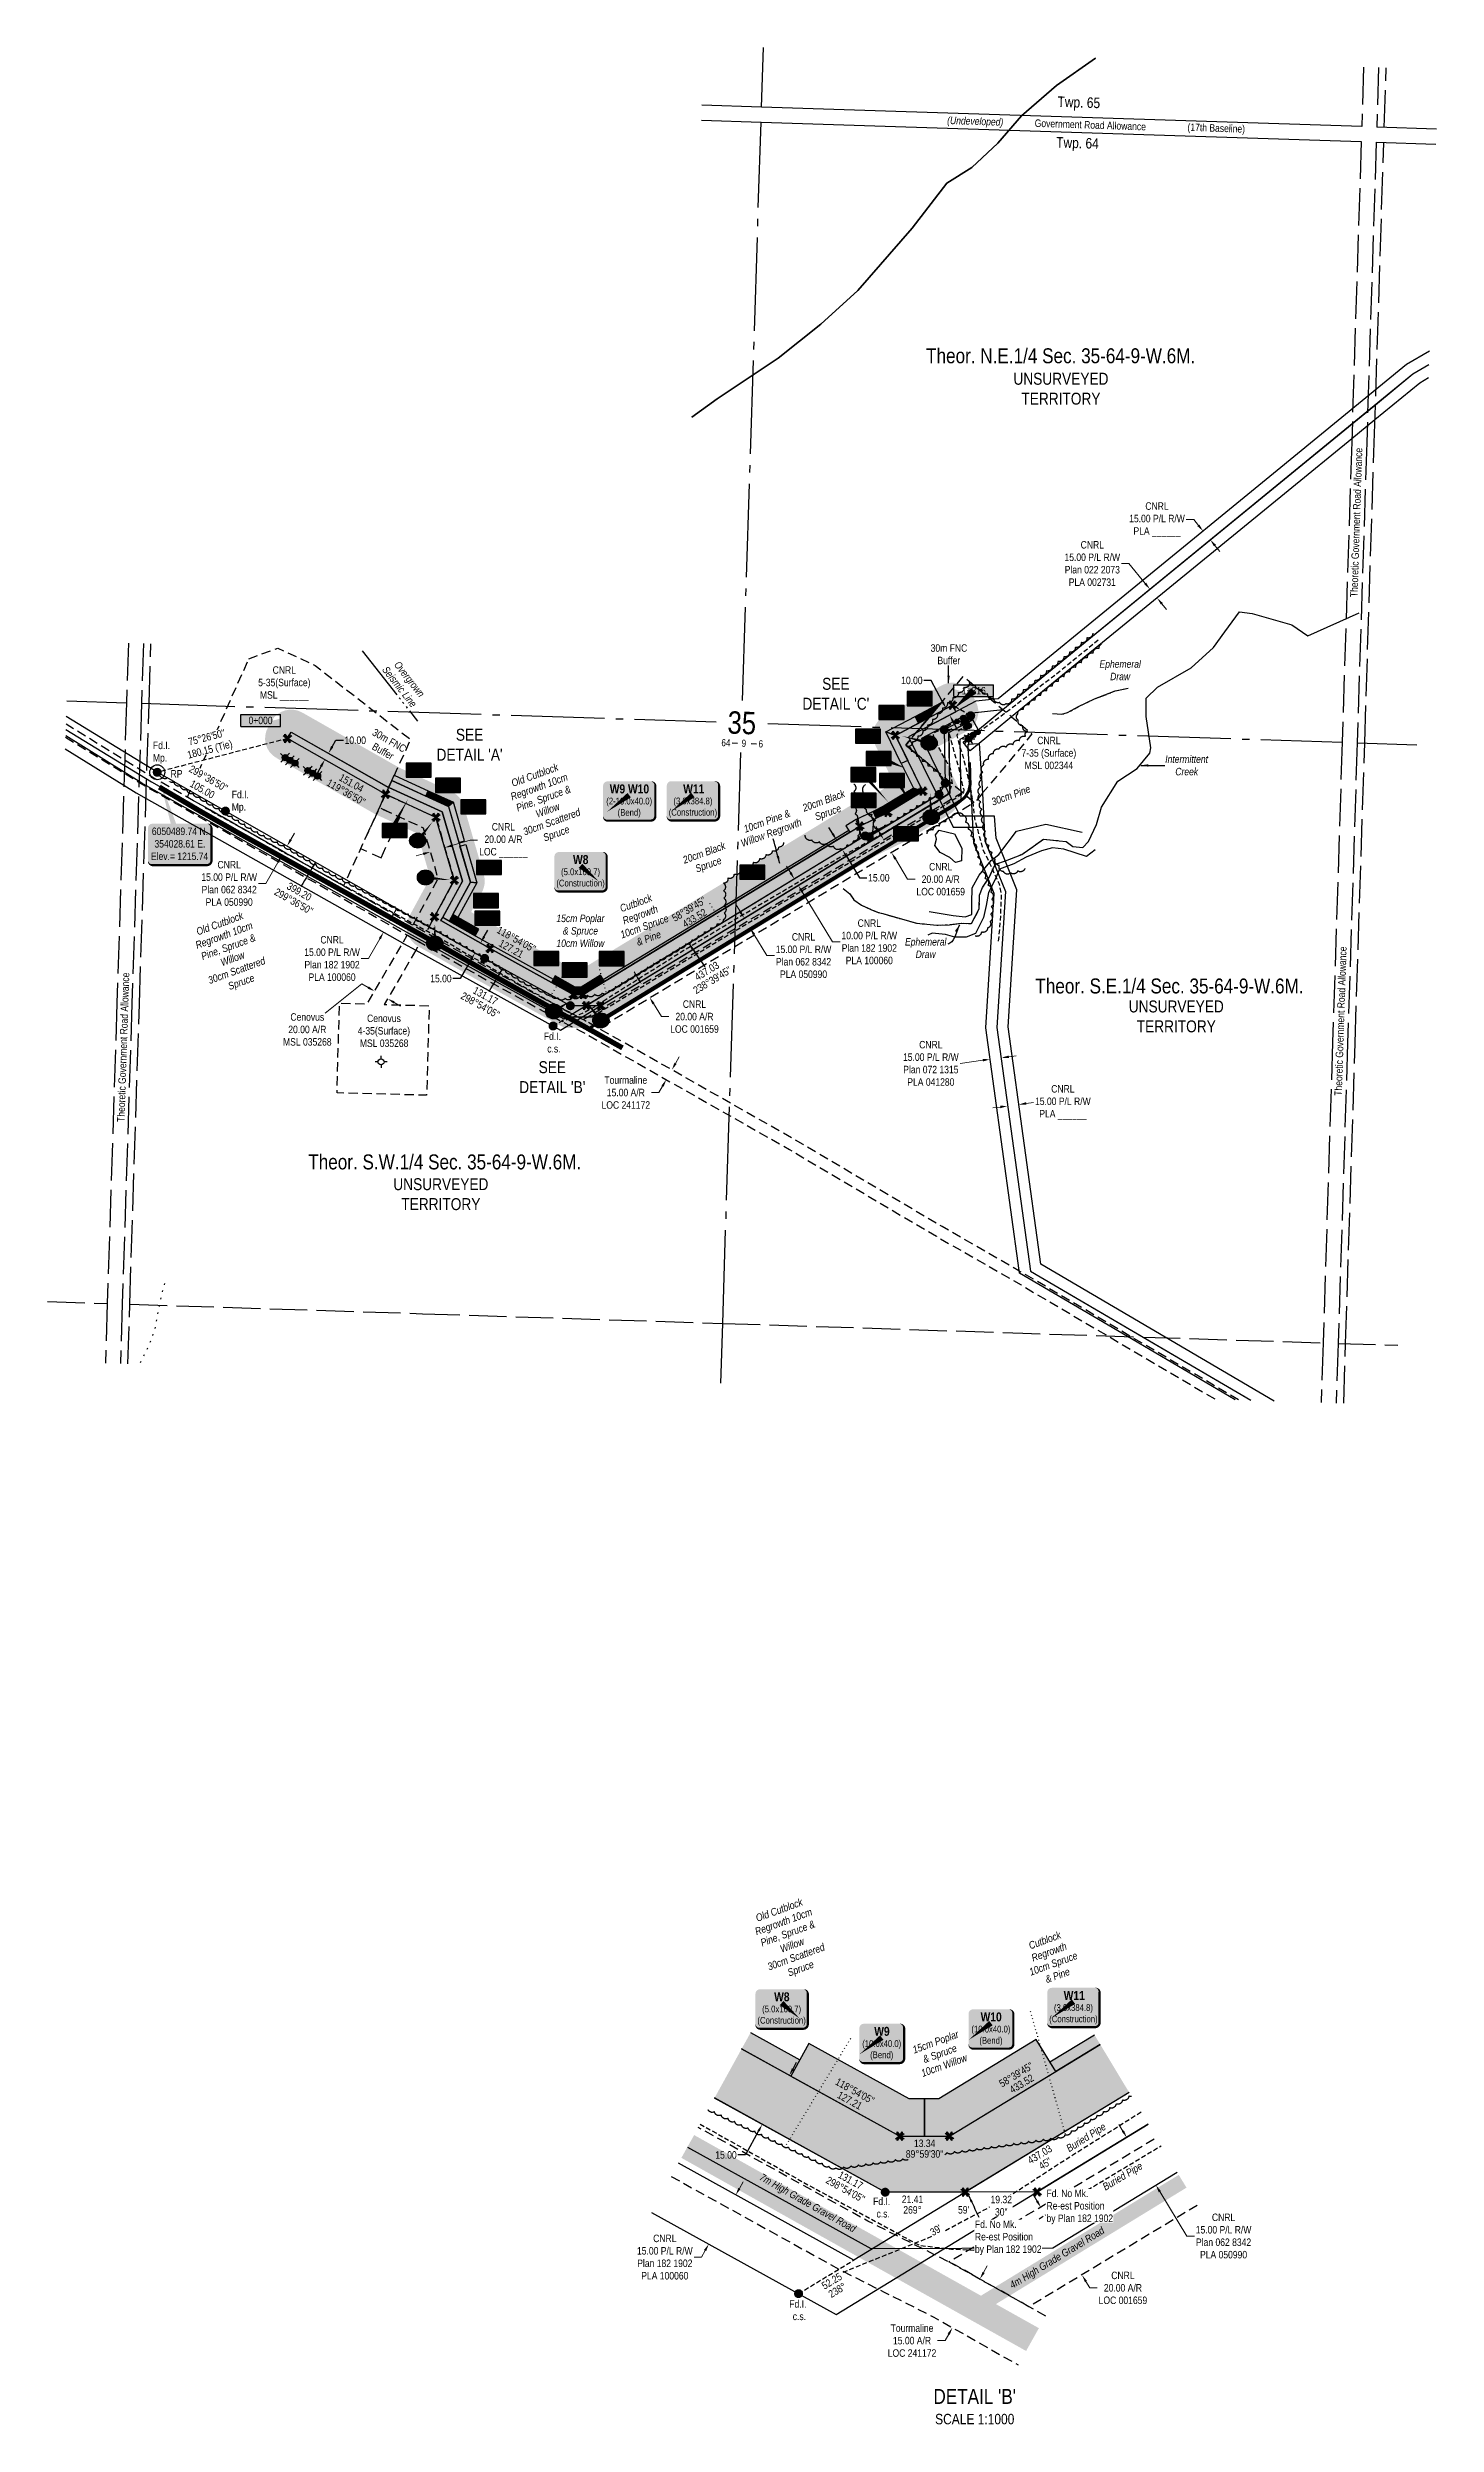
# Model space of a CAD drawing. Extents: x 351064 to 358960, y 6048061 to 6054858.
# Drawn here: x 353882 to 355741, y 6048278 to 6051460 of the extents above; entities that cross this region are included whole.
import ezdxf
from ezdxf.enums import TextEntityAlignment as Align

# ---------------------------------------------------------------- set-up
doc = ezdxf.new("R2010")
doc.units = 0
doc.header["$LTSCALE"] = 5
doc.header["$PDSIZE"] = 0.5
for name, pattern in [('0', [1, 1, 0]), ('foc-ACCESSROAD', [3.75, 2.5, -1.25]), ('foc-QUARTERLINE', [33, 25, -3, 2, -3]), ('foc-SEISMIC', [20.5, 15, -1, 0.5, -1, 0.5, -1, 0.5, -1]), ('foc-TIELINE', [1.875, 1.25, -0.625]), ('foc-TOPO', [1, 0.2, -0.8]), ('foc-TOPO-ephemeral', [6.25, 3.125, -0.625, 0.625, -0.625, 0.625, -0.625]), ('foc-TRAV', [1.875, 1.25, -0.625]), ('foc-UNSURVEYED', [12.5, 10, -2.5]), ('foc-WHEELTRACKS', [2, 0.4, -1.6]), ('HIDDEN2', [4.7625, 3.175, -1.5875]), ('UG_PIPE', [1.875, 1.25, -0.625])]:
    doc.linetypes.add(name, pattern=pattern)
doc.layers.get('Defpoints').update_dxf_attribs({"color": 9})
for name, color, linetype in [('10', 1, 'Continuous'), ('35', 37, 'Continuous'), ('9', 3, 'Continuous'), ('AS-PIPE-UG', 44, 'UG_PIPE'), ('AS-PIPE-UG-T', 44, 'Continuous'), ('AS-ROADS', 254, 'Continuous'), ('AS-SEISMIC', 224, 'foc-SEISMIC'), ('AS-SYMBOL', 7, 'Continuous'), ('C-AR', 13, 'foc-ACCESSROAD'), ('C-RW', 13, 'Continuous'), ('C-SYMBOL', 7, 'Continuous'), ('C-WS', 13, 'foc-ACCESSROAD'), ('C-WS-S', 8, 'Continuous'), ('CG-NOTES', 7, 'Continuous'), ('D-TXT', 6, 'Continuous'), ('DETAIL-T', 7, 'Continuous'), ('F-AR', 190, 'foc-ACCESSROAD'), ('F-WS', 190, 'foc-ACCESSROAD'), ('F-WS-S', 8, 'Continuous'), ('L-BD', 7, 'Continuous'), ('L-BD1', 253, 'Continuous'), ('L-MON', 1, 'Continuous'), ('L-ROAD-T', 7, 'Continuous'), ('L-SEC', 7, 'Continuous'), ('L-SECLBL', 7, 'Continuous'), ('L-SECQ', 8, 'foc-QUARTERLINE'), ('L-TIE', 7, 'foc-TIELINE'), ('L-UNS-T', 3, 'Continuous'), ('L-USEC', 7, 'foc-UNSURVEYED'), ('P-BUFFER-H 30m', 51, 'Continuous'), ('P-BUFFER-T', 40, 'Continuous'), ('P-ELEVATION', 7, 'Continuous'), ('P-PROPOSED', 10, 'Continuous'), ('P-PROPOSED-H', 21, 'Continuous'), ('P-TEMP-BLOCKS', 250, 'Continuous'), ('P-TEMP-BLUE', 146, 'Continuous'), ('P-TRAV', 4, 'foc-TRAV'), ('P-TXT', 4, 'Continuous'), ('T-BUSH', 110, '0'), ('T-BUSH-T', 110, 'Continuous'), ('T-CREEK', 160, 'Continuous'), ('T-DRAW', 143, 'foc-TOPO-ephemeral'), ('T-EXISTING RTF', 220, 'HIDDEN2'), ('T-SLOPE', 48, 'Continuous'), ('T-VEGETATION CHANGE', 104, 'foc-TOPO'), ('T-WATER-P3', 160, 'foc-WHEELTRACKS'), ('T-WATER-T', 170, 'Continuous'), ('WETLAND', 143, 'Continuous')]:
    doc.layers.add(name, color=color, linetype=linetype)
for name, color, linetype, lineweight in [('C-AR-T', 13, 'Continuous', 9), ('C-RW-T', 13, 'Continuous', 9), ('C-WS-T', 13, 'Continuous', 9), ('F-AR-T', 190, 'Continuous', 9), ('F-WS-T', 190, 'Continuous', 9), ('T-TEXT', 48, 'Continuous', 18)]:
    doc.layers.add(name, color=color, linetype=linetype, lineweight=lineweight)
doc.layers.add('P-EXISTINGCUT', color=125, linetype='Continuous', plot=False)
doc.layers.add('P-EXISTINGDISPO', color=175, linetype='Continuous', plot=False)
doc.layers.add('P-TEMP-BLUE-H', color=7, linetype='Continuous', true_color=0x99e6ff)
doc.styles.add('175L', font='ARIALN.TTF', dxfattribs={"height": 20})
doc.styles.add('80', font='ARIALN.TTF', dxfattribs={"height": 10})
doc.styles.add('80CG', font='ARIALN.TTF', dxfattribs={"height": 10})
doc.styles.add('80L', font='ARIALN.TTF', dxfattribs={"height": 10})
doc.styles.add('80LS', font='ARIALNI.TTF', dxfattribs={"height": 10})
doc.styles.add('BOLD', font='ARIALNB.TTF')
doc.styles.add('foc-LtypeFont', font='ARIALN.TTF', dxfattribs={"height": 7.35})
doc.styles.add('Legend', font='ARIALN.TTF')
doc.styles.add('SIMPLEX', font='ARIALN.TTF')
doc.linetypes.add('foc-TOPO-flowdirection-NOLINE', pattern='A,0,[">",foc-LtypeFont,S=0.3,R=0,X=0,Y=-0.945],-20,[">",foc-LtypeFont,S=0.3,R=0,X=0,Y=-0.945],0', length=20)
doc.dimstyles.new('Compass 5 000', dxfattribs={"dimscale": 5, "dimtxt": 9, "dimasz": 2, "dimexe": 0.2, "dimexo": 0.0625, "dimgap": 0.5, "dimtad": 0, "dimtih": 1, "dimtoh": 1, "dimzin": 0, "dimdsep": 46, "dimtxsty": '80CG', "dimcen": 0.1, "dimse1": 1, "dimse2": 1, "dimclrd": 256, "dimclrt": 256, "dimaunit": 1, "dimadec": 4, "dimazin": 0, "dimtfac": 0.06, "dimtofl": 0, "dimtmove": 0, "dimatfit": 1, "dimfxl": 0.2, "dimtolj": 1, "dimtzin": 0, "dimlwd": -1, "dimarcsym": 0})

msp = doc.modelspace()

# ---------------------------------------------------------------- texts
at = {"layer": 'AS-PIPE-UG-T', "char_height": 9.99674, "attachment_point": 1, "style": '80L'}
for insert, rotation in [((355243.828, 6048650.785), 32.193417), ((355292.47, 6048599.419), 30.90536)]:
    msp.add_mtext_dynamic_manual_height_columns('\\pi0.3085;{\\fArial Narrow|b0|i1|c0|p34;Buried Pipe}', width=59.03588, gutter_width=50, heights=[0], dxfattribs=dict(at, insert=insert, rotation=rotation))
at = {"layer": 'AS-SEISMIC', "insert": (354349.758, 6050643.567), "char_height": 9.99674, "attachment_point": 1, "rotation": 308.070658, "style": '80L'}
msp.add_mtext_dynamic_manual_height_columns('\\pi5.0419;{\\fArial Narrow|b0|i1|c0|p34;Overgrown\\P\\pi0.46627;Seismic Line}', width=64.75894, gutter_width=50, heights=[0], dxfattribs=at)
at = {"layer": 'C-SYMBOL', "color": 3, "style": '175L'}
for s, height, p in [('Theor. N.E.1/4 Sec. 35-64-9-W.6M.', 19.99354, (355237.857, 6051031.296)), ('Theor. S.E.1/4 Sec. 35-64-9-W.6M.', 19.99354, (355383.494, 6050187.712)), ('Theor. S.W.1/4 Sec. 35-64-9-W.6M.', 19.99348, (354413.424, 6049952.186))]:
    msp.add_text(s, height=height, dxfattribs=at).set_placement(p, align=Align.BOTTOM_CENTER)
at = {"layer": 'C-WS-T', "insert": (354163.448, 6050631.647), "char_height": 9.99674, "attachment_point": 1, "style": '80L'}
msp.add_mtext_dynamic_manual_height_columns('\\pi19.625;CNRL\\P\\pi0.28974;5-35(Surface)\\P\\pi2.6423;MSL ______', width=69.43834, gutter_width=50, heights=[0], dxfattribs=at)
at = {"layer": 'C-WS-T', "insert": (355222.097, 6050515.619), "char_height": 9.99677, "width": 72.60042, "attachment_point": 5, "style": '80CG'}
msp.add_mtext('\\A1;CNRL\\P7-35 (Surface)\\PMSL 002344', dxfattribs=at)
at = {"layer": 'D-TXT', "color": 3, "char_height": 14, "attachment_point": 1, "rotation": 358.143546, "style": '80L'}
for s, insert in [('Twp. 65', (355233.907, 6051394.553)), ('Twp. 64', (355232.145, 6051340.187))]:
    msp.add_mtext_dynamic_manual_height_columns(s, width=101.42846, gutter_width=47.515, heights=[0], dxfattribs=dict(at, insert=insert))
at = {"layer": 'DETAIL-T', "color": 3, "attachment_point": 5, "style": '80CG'}
for s, insert, char_height, width in [("SEE\\PDETAIL 'C'", (354936.956, 6050594.741), 16, 103.86497), ("SEE\\PDETAIL 'A'", (354446.651, 6050526.681), 16, 103.86497), ("SEE\\PDETAIL 'B'", (354557.417, 6050081.677), 16, 103.86497), ("DETAIL 'B'\\P{\\H0.7x;SCALE 1:1000}", (355122.847, 6048301.937), 19.98702, 202.70608)]:
    msp.add_mtext(s, dxfattribs=dict(at, insert=insert, char_height=char_height, width=width))
at = {"layer": 'F-AR-T', "insert": (354229.475, 6050145.482), "char_height": 9.99674, "attachment_point": 5, "style": '80CG'}
msp.add_mtext('\\A1;Cenovus\\P20.00 A/R\\PMSL 035268', dxfattribs=at)
at = {"layer": 'F-WS-T', "insert": (354296.877, 6050165.399), "char_height": 9.99674, "attachment_point": 1, "style": '80L'}
msp.add_mtext_dynamic_manual_height_columns('\\pi12.615;Cenovus\\P\\pi0.12608;4-35(Surface)\\P\\pi2.9321;MSL 035268', width=69.43834, gutter_width=50, heights=[0], dxfattribs=at)
at = {"layer": 'L-BD', "style": '80L'}
for s, height, rotation, p in [("119°36'50''", 9.99674, 330.386, (354281.468, 6050463.024)), ('151.04', 9.9967, 330.386, (354288.507, 6050475.409)), ('21.41', 9.9967, 0.046, (355039.561, 6048579.684)), ('269°', 9.9967, 0.046, (355039.573, 6048565.438)), ("59'", 9.9967, 0.046, (355107.913, 6048565.488))]:
    msp.add_text(s, height=height, rotation=rotation, dxfattribs=at).set_placement(p, align=Align.MIDDLE)
at = {"layer": 'L-BD1', "style": '80L'}
for s, height, rotation, p in [('399.20', 9.9967, 330.3855, (354218.739, 6050330.012)), ("299°36'50''", 9.99674, 330.3855, (354211.329, 6050316.976)), ("58°39'45''", 9.9967, 31.3378, (354740.332, 6050306.761)), ('433.52', 9.9967, 31.3378, (354747.741, 6050294.594)), ("118°54'05''", 9.99674, 331.0982, (354509.364, 6050266.182)), ('127.21', 9.9967, 331.0982, (354502.479, 6050253.711)), ("238°39'45''", 9.99674, 31.3378, (354771.621, 6050211.653)), ('437.03', 9.9967, 31.3378, (354764.212, 6050223.82)), ("298°54'05''", 9.99674, 331.0982, (354461.004, 6050178.072)), ('131.17', 9.9967, 331.0982, (354467.889, 6050190.543)), ("58°39'45''", 9.9967, 31.3378, (355178.231, 6048746.483)), ("118°54'05''", 9.99674, 331.0982, (354962.485, 6048724.486)), ('127.21', 9.9967, 331.0982, (354955.601, 6048712.015)), ('433.52', 9.9967, 31.3378, (355185.64, 6048734.316)), ('13.34', 9.9967, 0.1166, (355055.785, 6048654.537)), ('437.03', 9.9967, 31.3378, (355209.834, 6048639.681)), ("89°59'30''", 9.9967, 0.1166, (355055.814, 6048640.291)), ("45''", 9.9967, 31.3378, (355217.243, 6048627.514)), ("298°54'05''", 9.99674, 331.0982, (354949.835, 6048592.691)), ('131.17', 9.9967, 331.0982, (354956.72, 6048605.162)), ("39'", 9.9967, 31.3378, (355070.847, 6048538.371)), ('52.25', 9.9967, 31.3378, (354931.45, 6048470.168)), ('238°', 9.9967, 31.3378, (354938.858, 6048458.001))]:
    msp.add_text(s, height=height, rotation=rotation, dxfattribs=at).set_placement(p, align=Align.MIDDLE)
at = {"layer": 'L-MON', "char_height": 9.99674, "attachment_point": 1, "style": '80L'}
for insert in [(354545.017, 6050141.382), (354873.596, 6048444.522)]:
    msp.add_mtext_dynamic_manual_height_columns('\\pi1.0686;Fd.I.\\P\\pi5.6442;c.s.', width=22.04407, gutter_width=50, heights=[0], dxfattribs=dict(at, insert=insert))
at = {"layer": 'L-ROAD-T', "style": '80L'}
for s, height, rotation, p in [('Government Road Allowance', 9.99677, 358.143546, (355277.572, 6051356.365)), ('(17th Baseline)', 9.99677, 358.143546, (355446.153, 6051352.122)), ('Theoretic Government Road Allowance', 10, 88.158178, (355633.494, 6050824.132)), ('Theoretic Government Road Allowance', 10, 88.158178, (355612.43, 6050156.692)), ('Theoretic Government Road Allowance', 10, 88.158178, (353983.021, 6050121.715))]:
    msp.add_text(s, height=height, rotation=rotation, dxfattribs=at).set_placement(p, align=Align.MIDDLE_CENTER)
at = {"layer": 'L-UNS-T', "color": 3, "attachment_point": 5, "style": '80L'}
for width, gutter_width, insert, char_height in [(126.37292, 47.485, (355238.222, 6051003.1), 15.99483), (126.37292, 47.485, (355392.598, 6050162.874), 15.99483), (126.45497, 47.515, (354408.233, 6049924.954), 16)]:
    msp.add_mtext_dynamic_manual_height_columns('UNSURVEYED TERRITORY', width=width, gutter_width=gutter_width, heights=[0], dxfattribs=dict(at, insert=insert, char_height=char_height))
at = {"layer": 'P-BUFFER-T', "insert": (355063.564, 6050661.101), "char_height": 9.99674, "attachment_point": 1, "style": '80L'}
msp.add_mtext_dynamic_manual_height_columns('\\pi0.28635;30m FNC\\P\\pi9.383;Buffer', width=48.63342, gutter_width=50, heights=[0], dxfattribs=at)
at = {"layer": 'P-BUFFER-T', "insert": (354320.078, 6050548.975), "char_height": 9.99674, "attachment_point": 1, "rotation": 330.386046, "style": '80L'}
msp.add_mtext_dynamic_manual_height_columns('\\pi0.28635;30m FNC\\P\\pi9.383;Buffer', width=48.63342, gutter_width=50, heights=[0], dxfattribs=at)
at = {"layer": 'T-BUSH-T', "char_height": 9.99674, "attachment_point": 1, "rotation": 20, "style": '80L'}
for insert in [(354491.437, 6050475.966), (354069.697, 6050277.147), (354818.545, 6048956.78)]:
    msp.add_mtext_dynamic_manual_height_columns('\\pi10.608;{\\fArial Narrow|b0|i1|c0|p34;\\C48;Old Cutblock\\C256;\\P\\pi3.4441;Regrowth 10cm \\P\\pi5.3364;Pine, Spruce & \\P\\pi27.035;Willow\\P\\pi3.0964;30cm Scattered \\P\\pi25.575;Spruce}', width=86.33715, gutter_width=50, heights=[0], dxfattribs=dict(at, insert=insert))
at = {"layer": 'T-BUSH-T', "attachment_point": 2, "rotation": 20, "style": '80LS'}
for s, insert, char_height, width in [('20cm Black\\PSpruce', (354918.95, 6050456.453), 9.9968, 59.90329), ('30cm Pine', (355169.401, 6050463.671), 9.9968, 67.03635), ('10cm Pine & Willow Regrowth', (354842.943, 6050429.263), 9.99677, 92.98794), ('20cm Black\\PSpruce', (354758.846, 6050386.773), 9.9968, 59.90329), ('{\\C48;Cutblock\\PRegrowth}\\P10cm Spruce\\P& Pine', (354667.605, 6050319.443), 9.99677, 67.28835), ('{\\C48;Cutblock\\PRegrowth}\\P10cm Spruce\\P& Pine', (355214.873, 6048931.073), 9.99677, 67.28835), ('15cm Poplar\\P& Spruce\\P10cm Willow', (355068.726, 6048794.991), 9.99677, 65.38583)]:
    msp.add_mtext(s, dxfattribs=dict(at, insert=insert, char_height=char_height, width=width))
at = {"layer": 'T-BUSH-T', "insert": (354595.029, 6050299.226), "char_height": 9.99677, "width": 65.38583, "attachment_point": 2, "style": '80LS'}
msp.add_mtext('15cm Poplar\\P& Spruce\\P10cm Willow', dxfattribs=at)
at = {"layer": 'T-TEXT', "style": '80LS'}
msp.add_text('(Undeveloped)', height=9.99677, rotation=358.143546, dxfattribs=at).set_placement((355123.515, 6051361.358), align=Align.MIDDLE_CENTER)
at = {"layer": 'T-TEXT', "insert": (354836.796, 6048615.873), "char_height": 9.99674, "attachment_point": 1, "rotation": 330.610288, "style": '80L'}
msp.add_mtext_dynamic_manual_height_columns('\\pi2.1107;{\\fArial Narrow|b0|i1|c0|p34;7m High Grade Gravel Road}', width=148.51943, gutter_width=50, heights=[0], dxfattribs=at)
at = {"layer": 'T-WATER-T', "char_height": 9.99677, "attachment_point": 1, "style": '80L'}
for s, insert in [('\\pi-4.8469;{\\fArial Narrow|b0|i1|c0|p34;Ephemeral \\P\\pi9.4152;Draw}', (355294.702, 6050639.683)), ('\\pi-5.7845;{\\fArial Narrow|b0|i1|c0|p34;Intermittent \\P\\pi7.7514;Creek}', (355383.584, 6050512.335)), ('\\pi-4.8469;{\\fArial Narrow|b0|i1|c0|p34;Ephemeral \\P\\pi9.4152;Draw}', (355034.373, 6050267.809))]:
    msp.add_mtext_dynamic_manual_height_columns(s, width=45.61577, gutter_width=50, heights=[0], dxfattribs=dict(at, insert=insert))

# ---------------------------------------------------------------- blocks, each defined once
blk = doc.blocks.new('L-SECLBL')
at = {"layer": '9', "color": 7}
for p, q in [((-5.1, -27.8), (-12.3, -27.8)), ((20.7, -27.8), (13.5, -27.8))]:
    blk.add_line(p, q, dxfattribs=at)
at = {"layer": '10', "color": 2, "style": 'SIMPLEX'}
blk.add_attdef('SEC', text='', height=30, dxfattribs=at).set_placement((0, 0), align=Align.MIDDLE)
at = {"layer": '10', "color": 5, "style": '80L'}
blk.add_attdef('TWP', text='', height=9.5, dxfattribs=at).set_placement((-14.4, -27.4), align=Align.MIDDLE_RIGHT)
blk.add_attdef('RGE', text='', height=9.5, dxfattribs=at).set_placement((3.6, -27.4), align=Align.MIDDLE_CENTER)
blk.add_attdef('MER', text='', height=9.5, dxfattribs=at).set_placement((23.2, -27.4), align=Align.MIDDLE_LEFT)
blk = doc.blocks.new('GABD')
for p, q in [((-0.81, 0), (-1.62, 0)), ((0, 0.81), (0, 1.62)), ((1.62, 0), (0.81, 0)), ((0, -0.81), (0, -1.62))]:
    blk.add_line(p, q)
blk.add_circle((0, 0), 0.8)
blk = doc.blocks.new('fdia')
at = {"color": 255, "const_width": 1}
blk.add_lwpolyline([(-0.5, 0, 1), (0.5, 0, 1)], format="xyb", close=True, dxfattribs=at)
blk = doc.blocks.new('Fdiaa')
blk.add_blockref('fdia', (0, 0))
blk = doc.blocks.new('fdib')
at = {"color": 1, "const_width": 1.6}
blk.add_lwpolyline([(-0.4, 0, 1), (0.4, 0, 1)], format="xyb", close=True, dxfattribs=at)
at = {"color": 1}
blk.add_circle((0, 0), 0.8, dxfattribs=at)
blk = doc.blocks.new('Fdibb')
blk.add_blockref('fdib', (0, 0))
blk = doc.blocks.new('fdicc')
for name in ['Fdibb', 'Fdiaa']:
    blk.add_blockref(name, (0, 0))
blk = doc.blocks.new('FDI')
blk.add_blockref('fdicc', (0, 0))
blk = doc.blocks.new('*D436')
at = {"layer": 'C-AR-T', "transparency": 16777216}
for p, q in [((354672, 6050214.2), (354666.8, 6050222.8)), ((354692.8, 6050180.1), (354703.4, 6050162.7)), ((354703.4, 6050162.7), (354713.4, 6050162.7))]:
    blk.add_line(p, q, dxfattribs=at)
for points in [[(354673.4, 6050215.1), (354670.6, 6050213.4), (354677.2, 6050205.7)], [(354694.2, 6050180.9), (354691.4, 6050179.2), (354687.6, 6050188.6)]]:
    blk.add_solid(points, dxfattribs=at)
at = {"layer": 'Defpoints', "color": 0, "transparency": 16777216}
for p in [(354726.9, 6050236), (354737.3, 6050218.9), (354677.2, 6050205.7)]:
    blk.add_point(p, dxfattribs=at)
at = {"layer": 'C-AR-T', "transparency": 16777216, "insert": (354747.7, 6050162.7), "char_height": 10, "attachment_point": 5, "style": '80CG'}
blk.add_mtext('\\A1;CNRL\\P20.00 A/R\\PLOC 001659', dxfattribs=at)
blk = doc.blocks.new('*D437')
at = {"layer": 'C-RW-T', "transparency": 16777216}
for p, q in [((354343.7, 6050297.5), (354348.6, 6050306.2)), ((354326.6, 6050267), (354311.6, 6050240.5)), ((354311.6, 6050240.5), (354301.6, 6050240.5))]:
    blk.add_line(p, q, dxfattribs=at)
for points in [[(354325.1, 6050267.8), (354328, 6050266.2), (354331.5, 6050275.7)], [(354342.3, 6050298.3), (354345.2, 6050296.7), (354338.8, 6050288.8)]]:
    blk.add_solid(points, dxfattribs=at)
at = {"layer": 'Defpoints', "color": 0, "transparency": 16777216}
for p in [(354311.7, 6050286.8), (354319.1, 6050299.9), (354331.5, 6050275.7)]:
    blk.add_point(p, dxfattribs=at)
at = {"layer": 'C-RW-T', "transparency": 16777216, "insert": (354262.6, 6050240.5), "char_height": 10, "attachment_point": 5, "style": '80CG'}
blk.add_mtext('\\A1;CNRL \\P15.00 P/L R/W \\PPlan 182 1902\\PPLA 100060', dxfattribs=at)
blk = doc.blocks.new('*D438')
at = {"layer": 'Defpoints', "color": 0, "transparency": 16777216}
for p in [(354685.4, 6050092.3), (354692.8, 6050105.4), (354710, 6050078.4)]:
    blk.add_point(p, dxfattribs=at)
at = {"layer": 'F-AR-T', "transparency": 16777216}
for p, q in [((354722.3, 6050100.1), (354727.2, 6050108.8)), ((354700.1, 6050061), (354690.1, 6050061)), ((354705, 6050069.7), (354700.1, 6050061))]:
    blk.add_line(p, q, dxfattribs=at)
for points in [[(354720.9, 6050100.9), (354723.8, 6050099.3), (354717.4, 6050091.4)], [(354703.6, 6050070.5), (354706.5, 6050068.9), (354710, 6050078.4)]]:
    blk.add_solid(points, dxfattribs=at)
at = {"layer": 'F-AR-T', "transparency": 16777216, "insert": (354655.8, 6050061), "char_height": 10, "attachment_point": 5, "style": '80CG'}
blk.add_mtext('\\A1;Tourmaline\\P15.00 A/R \\PLOC 241172 ', dxfattribs=at)
blk = doc.blocks.new('*U440')
h = blk.add_hatch(color=254)
edge = h.paths.add_edge_path()
edge.add_line((-36.5, -28.5), (36.5, -28.5))
edge.add_arc((36.5, -22.5), 6, 270, 360)
edge.add_line((42.5, -22.5), (42.5, 21))
edge.add_arc((36.5, 21), 6, 0, 90)
edge.add_line((36.5, 27), (-36.5, 27))
edge.add_arc((-36.5, 21), 6, 90, 180)
edge.add_line((-42.5, 21), (-42.5, -22.5))
edge.add_arc((-36.5, -22.5), 6, 180, 270)
at = {"color": 1, "flags": 128}
blk.add_lwpolyline([(-27.2, 86.9, 0, 10, 0), (0, 0, 5, 5, 0)], format="xyseb", dxfattribs=at)
blk.add_lwpolyline([(-36.5, -28.5, 3, 3, 0), (36.5, -28.5, 3, 3, 0.414214), (42.5, -22.5, 3, 3, 0), (42.5, 21, 3, 0, 0.414214), (36.5, 27, 0, 0, 0), (-36.5, 27, 0, 0, 0.414214), (-42.5, 21, 0, 0, 0), (-42.5, -22.5, 0, 3, 0.414214)], format="xyseb", close=True, dxfattribs=at)
at = {"color": 1, "style": '80'}
blk.add_attdef('ENTER_TEXT_001', (-36, -5), '', height=10, dxfattribs=at)
blk = doc.blocks.new('WC2')
at = {"layer": 'L-MON'}
h = blk.add_hatch(color=255, dxfattribs=at)
h.dxf.hatch_style = 1
edge = h.paths.add_edge_path()
edge.add_arc((0, 0), 0.9, 0, 360)
at = {"layer": 'L-MON', "color": 14, "flags": 128}
for points in [[(-0.62, 0.5), (-1.23, 1.12)], [(0.52, 0.61), (1.13, 1.21)], [(-1.18, -1.18), (-0.56, -0.57)], [(1.16, -1.18), (0.56, -0.57)]]:
    blk.add_lwpolyline(points, dxfattribs=at)
at = {"layer": 'L-MON', "color": 14}
for radius in [0.8, 0.373]:
    blk.add_circle((0, 0), radius, dxfattribs=at)
blk = doc.blocks.new('*D443')
at = {"layer": 'C-AR-T', "transparency": 16777216}
for p, q in [((354384.7, 6050380.5), (354375.1, 6050377.7)), ((354423.1, 6050391.7), (354447.4, 6050398.7)), ((354447.4, 6050398.7), (354457.4, 6050398.7))]:
    blk.add_line(p, q, dxfattribs=at)
for points in [[(354384.3, 6050382.1), (354385.2, 6050378.9), (354394.3, 6050383.3)], [(354422.7, 6050393.3), (354423.6, 6050390.1), (354413.5, 6050388.9)]]:
    blk.add_solid(points, dxfattribs=at)
at = {"layer": 'Defpoints', "color": 0, "transparency": 16777216}
for p in [(354395.5, 6050379.2), (354413.5, 6050388.9), (354414.7, 6050384.8)]:
    blk.add_point(p, dxfattribs=at)
at = {"layer": 'C-AR-T', "transparency": 16777216, "insert": (354492, 6050398.7), "char_height": 10, "attachment_point": 5, "style": '80CG'}
blk.add_mtext('\\A1;CNRL\\P20.00 A/R\\PLOC ______', dxfattribs=at)
blk = doc.blocks.new('*D444')
at = {"layer": 'C-RW-T', "transparency": 16777216}
for p, q in [((355329.3, 6050769.2), (355319.3, 6050769.2)), ((355351.1, 6050742.5), (355329.3, 6050769.2)), ((355373.3, 6050715.4), (355379.6, 6050707.6))]:
    blk.add_line(p, q, dxfattribs=at)
for points in [[(355352.4, 6050743.5), (355349.8, 6050741.4), (355357.4, 6050734.7)], [(355374.5, 6050716.4), (355372, 6050714.3), (355366.9, 6050723.1)]]:
    blk.add_solid(points, dxfattribs=at)
at = {"layer": 'Defpoints', "color": 0, "transparency": 16777216}
for p in [(355450.3, 6050810.7), (355459.8, 6050799.1), (355366.9, 6050723.1)]:
    blk.add_point(p, dxfattribs=at)
at = {"layer": 'C-RW-T', "transparency": 16777216, "insert": (355280.2, 6050769.2), "char_height": 10, "attachment_point": 5, "style": '80CG'}
blk.add_mtext('\\A1;CNRL\\P15.00 P/L R/W\\PPlan 022 2073\\PPLA 002731', dxfattribs=at)
blk = doc.blocks.new('*D445')
at = {"layer": 'C-AR-T', "transparency": 16777216}
for p, q in [((354995.8, 6050408.4), (354990.6, 6050417)), ((355016.7, 6050373.7), (355033, 6050346.6)), ((355033, 6050346.6), (355043, 6050346.6))]:
    blk.add_line(p, q, dxfattribs=at)
for points in [[(354997.2, 6050409.3), (354994.4, 6050407.5), (355000.9, 6050399.8)], [(355018.1, 6050374.6), (355015.2, 6050372.9), (355011.5, 6050382.3)]]:
    blk.add_solid(points, dxfattribs=at)
at = {"layer": 'Defpoints', "color": 0, "transparency": 16777216}
for p in [(355011.5, 6050382.3), (354934.1, 6050359.6), (354944.7, 6050342.1)]:
    blk.add_point(p, dxfattribs=at)
at = {"layer": 'C-AR-T', "transparency": 16777216, "insert": (355077.3, 6050346.6), "char_height": 10, "attachment_point": 5, "style": '80CG'}
blk.add_mtext('\\A1;CNRL\\P20.00 A/R\\PLOC 001659', dxfattribs=at)
blk = doc.blocks.new('*D446')
at = {"layer": 'C-RW-T', "transparency": 16777216}
for p, q in [((354809.1, 6050302.9), (354803.9, 6050311.5)), ((354827.2, 6050273), (354844.6, 6050244.4)), ((354844.6, 6050244.4), (354854.6, 6050244.4))]:
    blk.add_line(p, q, dxfattribs=at)
for points in [[(354810.5, 6050303.8), (354807.6, 6050302), (354814.3, 6050294.4)], [(354828.7, 6050273.8), (354825.8, 6050272.1), (354822, 6050281.5)]]:
    blk.add_solid(points, dxfattribs=at)
at = {"layer": 'Defpoints', "color": 0, "transparency": 16777216}
for p in [(354894.6, 6050343.1), (354902.4, 6050330.3), (354822, 6050281.5)]:
    blk.add_point(p, dxfattribs=at)
at = {"layer": 'C-RW-T', "transparency": 16777216, "insert": (354893.7, 6050244.4), "char_height": 10, "attachment_point": 5, "style": '80CG'}
blk.add_mtext('\\A1;CNRL\\P15.00 P/L R/W\\PPlan 062 8342\\PPLA 050990', dxfattribs=at)
blk = doc.blocks.new('*D447')
at = {"layer": 'C-RW-T', "transparency": 16777216}
for p, q in [((354876.2, 6050355.4), (354871, 6050363.9)), ((354891.9, 6050329.7), (354932.6, 6050262.8)), ((354932.6, 6050262.8), (354942.6, 6050262.8))]:
    blk.add_line(p, q, dxfattribs=at)
for points in [[(354877.7, 6050356.3), (354874.8, 6050354.5), (354881.4, 6050346.8)], [(354893.3, 6050330.5), (354890.5, 6050328.8), (354886.7, 6050338.2)]]:
    blk.add_solid(points, dxfattribs=at)
at = {"layer": 'Defpoints', "color": 0, "transparency": 16777216}
for p in [(354941.6, 6050383.5), (354946.9, 6050374.8), (354881.4, 6050346.8)]:
    blk.add_point(p, dxfattribs=at)
at = {"layer": 'C-RW-T', "transparency": 16777216, "insert": (354981.7, 6050262.8), "char_height": 10, "attachment_point": 5, "style": '80CG'}
blk.add_mtext('\\A1;CNRL\\P10.00 P/L R/W\\PPlan 182 1902\\PPLA 100060', dxfattribs=at)
blk = doc.blocks.new('RISER')
h = blk.add_hatch(color=255)
h.dxf.hatch_style = 1
edge = h.paths.add_edge_path()
edge.add_arc((0, 0), 0.7, 0, 360)
blk.add_hatch(color=13).paths.add_polyline_path([(0.58, -0.15), (-0.58, -0.15, 0.774597)])
at = {"color": 13}
blk.add_line((-0.58, -0.15), (0.58, -0.15), dxfattribs=at)
blk.add_circle((0, 0), 0.6, dxfattribs=at)
blk = doc.blocks.new('PIG')
h = blk.add_hatch(color=255)
h.dxf.hatch_style = 1
edge = h.paths.add_edge_path()
edge.add_arc((0, 0), 0.85, 0, 360)
at = {"layer": 'AS-SYMBOL'}
h = blk.add_hatch(color=13, dxfattribs=at)
h.dxf.hatch_style = 1
h.paths.add_polyline_path([(-0.1, 0, 1), (-0.55, 0, 1)])
h = blk.add_hatch(color=13, dxfattribs=at)
h.dxf.hatch_style = 1
h.paths.add_polyline_path([(0.1, 0, 1), (0.55, 0, 1)])
at = {"layer": 'AS-SYMBOL', "color": 13}
for centre, radius in [((0, 0), 0.75), ((-0.33, 0), 0.225), ((0.33, 0), 0.225)]:
    blk.add_circle(centre, radius, dxfattribs=at)
blk = doc.blocks.new('GAS')
h = blk.add_hatch(color=255)
h.dxf.hatch_style = 1
edge = h.paths.add_edge_path()
edge.add_arc((0, 0), 0.9, 0, 360)
for p, q in [((-0.81, 0), (-1.62, 0)), ((-0.57, 0.57), (-1.14, 1.14)), ((0, 0.81), (0, 1.62)), ((0.57, 0.57), (1.14, 1.14)), ((1.62, 0), (0.81, 0)), ((-0.57, -0.57), (-1.14, -1.14)), ((0, -0.81), (0, -1.62)), ((1.14, -1.14), (0.57, -0.57))]:
    blk.add_line(p, q)
blk.add_circle((0, 0), 0.8)
blk = doc.blocks.new('*D448')
at = {"layer": 'C-RW-T', "transparency": 16777216}
for p, q in [((354207.4, 6050399.6), (354212.3, 6050408.3)), ((354174, 6050341), (354164, 6050341)), ((354190.1, 6050369.2), (354174, 6050341))]:
    blk.add_line(p, q, dxfattribs=at)
for points in [[(354188.6, 6050370), (354191.5, 6050368.4), (354195, 6050377.9)], [(354205.9, 6050400.5), (354208.8, 6050398.8), (354202.4, 6050391)]]:
    blk.add_solid(points, dxfattribs=at)
at = {"layer": 'Defpoints', "color": 0, "transparency": 16777216}
for p in [(354186.8, 6050382.6), (354194.2, 6050395.6), (354195, 6050377.9)]:
    blk.add_point(p, dxfattribs=at)
at = {"layer": 'C-RW-T', "transparency": 16777216, "insert": (354124.9, 6050341), "char_height": 10, "attachment_point": 5, "style": '80CG'}
blk.add_mtext('\\A1;CNRL \\P15.00 P/L R/W \\PPlan 062 8342 \\PPLA 050990', dxfattribs=at)
blk = doc.blocks.new('*D449')
at = {"layer": 'C-RW-T', "transparency": 16777216}
for p, q in [((355133.7, 6050104.2), (355103.2, 6050100.1)), ((355168.3, 6050109), (355178.2, 6050110.4))]:
    blk.add_line(p, q, dxfattribs=at)
for points in [[(355133.4, 6050105.9), (355133.9, 6050102.6), (355143.6, 6050105.6)], [(355168.1, 6050110.6), (355168.6, 6050107.3), (355158.4, 6050107.6)]]:
    blk.add_solid(points, dxfattribs=at)
at = {"layer": 'Defpoints', "color": 0, "transparency": 16777216}
for p in [(355158.4, 6050107.6), (355161.1, 6049977.4), (355176, 6049979.4)]:
    blk.add_point(p, dxfattribs=at)
at = {"layer": 'C-RW-T', "transparency": 16777216, "insert": (355064.1, 6050100.1), "char_height": 10, "attachment_point": 5, "style": '80CG'}
blk.add_mtext('\\A1;CNRL\\P15.00 P/L R/W\\PPlan 072 1315\\PPLA 041280', dxfattribs=at)
blk = doc.blocks.new('*D450')
at = {"layer": 'C-RW-T', "transparency": 16777216}
for p, q in [((355157.1, 6050041.7), (355147.2, 6050040.4)), ((355191.8, 6050046.5), (355201.7, 6050047.9))]:
    blk.add_line(p, q, dxfattribs=at)
for points in [[(355156.9, 6050043.4), (355157.3, 6050040.1), (355167, 6050043.1)], [(355191.6, 6050048.2), (355192, 6050044.8), (355181.9, 6050045.1)]]:
    blk.add_solid(points, dxfattribs=at)
at = {"layer": 'Defpoints', "color": 0, "transparency": 16777216}
for p in [(355167.3, 6050041.4), (355181.9, 6050045.1), (355182.1, 6050043.4)]:
    blk.add_point(p, dxfattribs=at)
at = {"layer": 'C-RW-T', "transparency": 16777216, "insert": (355240.8, 6050047.9), "char_height": 10, "attachment_point": 5, "style": '80CG'}
blk.add_mtext('\\A1;CNRL\\P15.00 P/L R/W\\PPLA ______', dxfattribs=at)
blk = doc.blocks.new('TEMP')
h = blk.add_hatch(color=255)
h.dxf.hatch_style = 1
h.paths.add_polyline_path([(0, 0.25), (-0.67, 1.15), (-0.67, 0.67), (-1.15, 0.67), (-0.25, 0), (-1.15, -0.67), (-0.67, -0.67), (-0.67, -1.15), (0, -0.25), (0.67, -1.15), (0.67, -0.67), (1.15, -0.67), (0.25, 0), (1.15, 0.67), (0.67, 0.67), (0.67, 1.15)])
h.paths.add_polyline_path([(0.57, 0.85), (0.57, 0.57), (0.85, 0.57), (0.08, 0), (0.85, -0.57), (0.57, -0.57), (0.57, -0.85), (0, -0.08), (-0.57, -0.85), (-0.57, -0.57), (-0.85, -0.57), (-0.08, 0), (-0.85, 0.57), (-0.57, 0.57), (-0.57, 0.85), (0, 0.08)], flags=16)
h = blk.add_hatch(color=1)
h.dxf.hatch_style = 1
h.paths.add_polyline_path([(0, 0.08), (-0.57, 0.85), (-0.57, 0.57), (-0.85, 0.57), (-0.08, 0), (-0.85, -0.57), (-0.57, -0.57), (-0.57, -0.85), (0, -0.08), (0.57, -0.85), (0.57, -0.57), (0.85, -0.57), (0.08, 0), (0.85, 0.57), (0.57, 0.57), (0.57, 0.85)])
at = {"color": 1}
for p, q in [((-0.08, 0), (0.08, 0)), ((0, 0.08), (0, -0.08))]:
    blk.add_line(p, q, dxfattribs=at)
at = {"color": 255, "flags": 128}
blk.add_lwpolyline([(-0.25, 0), (-1.15, 0.67), (-0.67, 0.67), (-0.67, 1.15), (0, 0.25), (0.67, 1.15), (0.67, 0.67), (1.15, 0.67), (0.25, 0), (1.15, -0.67), (0.67, -0.67), (0.67, -1.15), (0, -0.25), (-0.67, -1.15), (-0.67, -0.67), (-1.15, -0.67)], close=True, dxfattribs=at)
at = {"color": 1, "flags": 128}
blk.add_lwpolyline([(-0.08, 0), (-0.85, 0.57), (-0.57, 0.57), (-0.57, 0.85), (0, 0.08), (0.57, 0.85), (0.57, 0.57), (0.85, 0.57), (0.08, 0), (0.85, -0.57), (0.57, -0.57), (0.57, -0.85), (0, -0.08), (-0.57, -0.85), (-0.57, -0.57), (-0.85, -0.57)], close=True, dxfattribs=at)
blk = doc.blocks.new('*U451')
at = {"true_color": 0x99e6ff}
h = blk.add_hatch(color=141, dxfattribs=at)
edge = h.paths.add_edge_path()
edge.add_line((-29, -34.1), (29, -34.1))
edge.add_arc((29, -28.1), 6, 270, 360)
edge.add_line((35, -28.1), (35, 12.5))
edge.add_arc((29, 12.5), 6, 0, 90)
edge.add_line((29, 18.5), (-29, 18.5))
edge.add_arc((-29, 12.5), 6, 90, 180)
edge.add_line((-35, 12.5), (-35, -28.1))
edge.add_arc((-29, -28.1), 6, 180, 270)
at = {"color": 250, "flags": 128}
blk.add_lwpolyline([(-29, -34.1, 3, 3, 0), (29, -34.1, 3, 3, 0.414214), (35, -28.1, 3, 3, 0), (35, 12.5, 3, 0, 0.414214), (29, 18.5, 0, 0, 0), (-29, 18.5, 0, 0, 0.414214), (-35, 12.5, 0, 0, 0), (-35, -28.1, 0, 3, 0.414214)], format="xyseb", close=True, dxfattribs=at)
at = {"flags": 128}
blk.add_lwpolyline([(-29.6, -22.3, 0, 7.5, 0), (0, 0, 0, 0, 0)], format="xyseb", dxfattribs=at)
at = {"color": 250}
for tag, p, height, style in [('TEMP_AREA_W1_001', (-9.2, 2.2), 12, 'BOLD'), ('ENTER_TEXT_001', (-30.7, -12.5), 9, '80')]:
    blk.add_attdef(tag, p, '', height=height, dxfattribs=dict(at, style=style))
blk = doc.blocks.new('Temp_Area5')
at = {"true_color": 0x99e6ff}
h = blk.add_hatch(color=141, dxfattribs=at)
h.dxf.hatch_style = 1
h.paths.add_polyline_path([(-16.8, -9.4), (16.3, -9.4), (16.3, 9.1), (-16.8, 9.1)])
at = {"color": 250}
for points in [[(-17, -9.6), (16.5, -9.6), (16.5, 9.3), (-17, 9.3)], [(-16.9, -9.5), (16.4, -9.5), (16.4, 9.2), (-16.9, 9.2)]]:
    blk.add_lwpolyline(points, close=True, dxfattribs=at)
at = {"color": 250, "style": '80L'}
blk.add_attdef('TEMPORARY', text='', height=9, dxfattribs=at).set_placement((0, -0.1), align=Align.MIDDLE_CENTER)
blk = doc.blocks.new('*D461')
at = {"layer": 'Defpoints', "color": 0, "transparency": 16777216}
for p in [(354367.5, 6050314.3), (354360.1, 6050301.3), (354461.3, 6050261.1)]:
    blk.add_point(p, dxfattribs=at)
at = {"layer": 'P-TXT', "transparency": 16777216}
for p, q in [((354466.2, 6050269.8), (354471.1, 6050278.5)), ((354434.2, 6050213.6), (354424.2, 6050213.6)), ((354448.9, 6050239.3), (354434.2, 6050213.6))]:
    blk.add_line(p, q, dxfattribs=at)
for points in [[(354447.5, 6050240.2), (354450.3, 6050238.5), (354453.8, 6050248)], [(354464.7, 6050270.6), (354467.6, 6050268.9), (354461.3, 6050261.1)]]:
    blk.add_solid(points, dxfattribs=at)
at = {"layer": 'P-TXT', "transparency": 16777216, "insert": (354408.3, 6050213.6), "char_height": 10, "attachment_point": 5, "style": '80CG'}
blk.add_mtext('\\A1;15.00', dxfattribs=at)
blk = doc.blocks.new('*D462')
at = {"layer": 'Defpoints', "color": 0, "transparency": 16777216}
for p in [(354945.8, 6050386), (354886.6, 6050367.6), (354894.4, 6050354.7)]:
    blk.add_point(p, dxfattribs=at)
at = {"layer": 'P-TXT', "transparency": 16777216}
for p, q in [((354932.8, 6050407.4), (354927.6, 6050415.9)), ((354951, 6050377.5), (354968.6, 6050348.5)), ((354968.6, 6050348.5), (354978.6, 6050348.5))]:
    blk.add_line(p, q, dxfattribs=at)
for points in [[(354934.2, 6050408.2), (354931.4, 6050406.5), (354938, 6050398.8)], [(354952.4, 6050378.3), (354949.6, 6050376.6), (354945.8, 6050386)]]:
    blk.add_solid(points, dxfattribs=at)
at = {"layer": 'P-TXT', "transparency": 16777216, "insert": (354994.5, 6050348.5), "char_height": 10, "attachment_point": 5, "style": '80CG'}
blk.add_mtext('\\A1;15.00', dxfattribs=at)
blk = doc.blocks.new('*D463')
at = {"layer": 'Defpoints', "color": 0, "transparency": 16777216}
for p in [(355083.2, 6050574.5), (355084.5, 6050575.2), (355087.9, 6050565.7)]:
    blk.add_point(p, dxfattribs=at)
at = {"layer": 'P-TXT', "transparency": 16777216}
for p, q in [((355064.6, 6050612.7), (355054.6, 6050612.7)), ((355079.8, 6050584), (355064.6, 6050612.7)), ((355093.9, 6050557.5), (355098.5, 6050548.7))]:
    blk.add_line(p, q, dxfattribs=at)
for points in [[(355081.3, 6050584.8), (355078.4, 6050583.2), (355084.5, 6050575.2)], [(355095.3, 6050558.3), (355092.4, 6050556.7), (355089.2, 6050566.3)]]:
    blk.add_solid(points, dxfattribs=at)
at = {"layer": 'P-TXT', "transparency": 16777216, "insert": (355038.7, 6050612.7), "char_height": 10, "attachment_point": 5, "style": '80CG'}
blk.add_mtext('\\A1;10.00', dxfattribs=at)
blk = doc.blocks.new('*D464')
at = {"layer": 'C-RW-T', "transparency": 16777216}
for p, q in [((355415.9, 6050828), (355405.9, 6050828)), ((355422.2, 6050820.3), (355415.9, 6050828)), ((355444.4, 6050793.2), (355450.7, 6050785.5))]:
    blk.add_line(p, q, dxfattribs=at)
for points in [[(355423.5, 6050821.3), (355420.9, 6050819.2), (355428.6, 6050812.5)], [(355445.7, 6050794.3), (355443.1, 6050792.1), (355438.1, 6050800.9)]]:
    blk.add_solid(points, dxfattribs=at)
at = {"layer": 'Defpoints', "color": 0, "transparency": 16777216}
for p in [(355431.5, 6050814.9), (355428.6, 6050812.5), (355441, 6050803.3)]:
    blk.add_point(p, dxfattribs=at)
at = {"layer": 'C-RW-T', "transparency": 16777216, "insert": (355366.8, 6050828), "char_height": 10, "attachment_point": 5, "style": '80CG'}
blk.add_mtext('\\A1;CNRL\\P15.00 P/L R/W\\PPLA ______', dxfattribs=at)
blk = doc.blocks.new('*D525')
at = {"layer": 'Defpoints', "color": 0, "transparency": 16777216}
for p in [(354254.3, 6050505.8), (354257.9, 6050515.3), (354259.3, 6050514.5)]:
    blk.add_point(p, dxfattribs=at)
at = {"layer": 'P-TXT', "transparency": 16777216}
for p, q in [((354262.8, 6050523.9), (354267.7, 6050532.6)), ((354267.7, 6050532.6), (354277.7, 6050532.6)), ((354248, 6050497.9), (354243, 6050489.2))]:
    blk.add_line(p, q, dxfattribs=at)
for points in [[(354246.5, 6050498.7), (354249.4, 6050497), (354252.9, 6050506.6)], [(354261.3, 6050524.8), (354264.2, 6050523.1), (354257.9, 6050515.3)]]:
    blk.add_solid(points, dxfattribs=at)
at = {"layer": 'P-TXT', "transparency": 16777216, "insert": (354293.7, 6050532.6), "char_height": 10, "attachment_point": 5, "style": '80CG'}
blk.add_mtext('\\A1;10.00', dxfattribs=at)
blk = doc.blocks.new('*U542')
h = blk.add_hatch(color=111)
h.dxf.hatch_style = 1
h.paths.add_polyline_path([(-26.5, 8), (26.5, 8), (26.5, -8), (-26.5, -8)])
for p, q in [((-26.5, -8), (-26.5, 8)), ((-26.5, 8), (26.5, 8)), ((26.5, -8), (26.5, 8)), ((-26.5, -8), (26.5, -8))]:
    blk.add_line(p, q)
at = {"layer": 'P-ELEVATION', "color": 7, "flags": 128}
blk.add_lwpolyline([(0, 0, 10, 0, 0), (-26.2, -23.8, 0, 0, 0)], format="xyseb", dxfattribs=at)
at = {"layer": 'P-ELEVATION', "style": 'Legend'}
blk.add_attdef('STATION', text='', height=10, dxfattribs=at).set_placement((0, 0), align=Align.MIDDLE_CENTER)
blk = doc.blocks.new('*U543')
h = blk.add_hatch(color=111)
h.dxf.hatch_style = 1
h.paths.add_polyline_path([(-26.5, 8), (26.5, 8), (26.5, -8), (-26.5, -8)])
for p, q in [((-26.5, -8), (-26.5, 8)), ((-26.5, 8), (26.5, 8)), ((26.5, -8), (26.5, 8)), ((-26.5, -8), (26.5, -8))]:
    blk.add_line(p, q)
at = {"layer": 'P-ELEVATION', "color": 7, "flags": 128}
blk.add_lwpolyline([(0, 0, 10, 0, 0), (38.5, -19.9, 0, 0, 0)], format="xyseb", dxfattribs=at)
at = {"layer": 'P-ELEVATION', "style": 'Legend'}
blk.add_attdef('STATION', text='', height=10, dxfattribs=at).set_placement((0, 0), align=Align.MIDDLE_CENTER)
blk = doc.blocks.new('*U569')
at = {"layer": 'P-ELEVATION'}
h = blk.add_hatch(color=111, dxfattribs=at)
h.dxf.hatch_style = 1
edge = h.paths.add_edge_path()
edge.add_ellipse((0, 0), major_axis=(-10.9, 0), ratio=0.913794, start_angle=0, end_angle=360)
at = {"layer": 'P-ELEVATION', "color": 7, "flags": 128}
blk.add_lwpolyline([(0, 0, 5, 0, 0), (20.4, 25.9, 0, 0, 0)], format="xyseb", dxfattribs=at)
at = {"layer": 'P-ELEVATION', "color": 7}
blk.add_ellipse((0, 0), major_axis=(-10.9, 0), ratio=0.913794, dxfattribs=at)
at = {"layer": 'P-ELEVATION', "style": '80'}
blk.add_attdef('BEND', text='', height=10, dxfattribs=at).set_placement((0, 0), align=Align.MIDDLE_CENTER)
blk = doc.blocks.new('*U568')
at = {"layer": 'P-ELEVATION'}
h = blk.add_hatch(color=111, dxfattribs=at)
h.dxf.hatch_style = 1
edge = h.paths.add_edge_path()
edge.add_ellipse((0, 0), major_axis=(-10.9, 0), ratio=0.913794, start_angle=0, end_angle=360)
at = {"layer": 'P-ELEVATION', "color": 7, "flags": 128}
blk.add_lwpolyline([(0, 0, 5, 0, 0), (34, -3.5, 0, 0, 0)], format="xyseb", dxfattribs=at)
at = {"layer": 'P-ELEVATION', "color": 7}
blk.add_ellipse((0, 0), major_axis=(-10.9, 0), ratio=0.913794, dxfattribs=at)
at = {"layer": 'P-ELEVATION', "style": '80'}
blk.add_attdef('BEND', text='', height=10, dxfattribs=at).set_placement((0, 0), align=Align.MIDDLE_CENTER)
blk = doc.blocks.new('*U567')
at = {"layer": 'P-ELEVATION'}
h = blk.add_hatch(color=111, dxfattribs=at)
h.dxf.hatch_style = 1
edge = h.paths.add_edge_path()
edge.add_ellipse((0, 0), major_axis=(-10.9, 0), ratio=0.913794, start_angle=0, end_angle=360)
at = {"layer": 'P-ELEVATION', "color": 7, "flags": 128}
blk.add_lwpolyline([(0, 0, 5, 0, 0), (0.3, 26.3, 0, 0, 0)], format="xyseb", dxfattribs=at)
at = {"layer": 'P-ELEVATION', "color": 7}
blk.add_ellipse((0, 0), major_axis=(-10.9, 0), ratio=0.913794, dxfattribs=at)
at = {"layer": 'P-ELEVATION', "style": '80'}
blk.add_attdef('BEND', text='', height=10, dxfattribs=at).set_placement((0, 0), align=Align.MIDDLE_CENTER)
blk = doc.blocks.new('*U566')
at = {"layer": 'P-ELEVATION'}
h = blk.add_hatch(color=111, dxfattribs=at)
h.dxf.hatch_style = 1
edge = h.paths.add_edge_path()
edge.add_ellipse((0, 0), major_axis=(-10.9, 0), ratio=0.913794, start_angle=0, end_angle=360)
at = {"layer": 'P-ELEVATION', "color": 7, "flags": 128}
blk.add_lwpolyline([(0, 0, 5, 0, 0), (24.2, 15.1, 0, 0, 0)], format="xyseb", dxfattribs=at)
at = {"layer": 'P-ELEVATION', "color": 7}
blk.add_ellipse((0, 0), major_axis=(-10.9, 0), ratio=0.913794, dxfattribs=at)
at = {"layer": 'P-ELEVATION', "style": '80'}
blk.add_attdef('BEND', text='', height=10, dxfattribs=at).set_placement((0, 0), align=Align.MIDDLE_CENTER)
blk = doc.blocks.new('*U565')
at = {"layer": 'P-ELEVATION'}
h = blk.add_hatch(color=111, dxfattribs=at)
h.dxf.hatch_style = 1
edge = h.paths.add_edge_path()
edge.add_ellipse((0, 0), major_axis=(-10.9, 0), ratio=0.913794, start_angle=0, end_angle=360)
at = {"layer": 'P-ELEVATION', "color": 7, "flags": 128}
blk.add_lwpolyline([(0, 0, 5, 0, 0), (-21.6, 27.2, 0, 0, 0)], format="xyseb", dxfattribs=at)
at = {"layer": 'P-ELEVATION', "color": 7}
blk.add_ellipse((0, 0), major_axis=(-10.9, 0), ratio=0.913794, dxfattribs=at)
at = {"layer": 'P-ELEVATION', "style": '80'}
blk.add_attdef('BEND', text='', height=10, dxfattribs=at).set_placement((0, 0), align=Align.MIDDLE_CENTER)
blk = doc.blocks.new('*U564')
at = {"layer": 'P-ELEVATION'}
h = blk.add_hatch(color=111, dxfattribs=at)
h.dxf.hatch_style = 1
edge = h.paths.add_edge_path()
edge.add_ellipse((0, 0), major_axis=(-10.9, 0), ratio=0.913794, start_angle=0, end_angle=360)
at = {"layer": 'P-ELEVATION', "color": 7, "flags": 128}
blk.add_lwpolyline([(0, 0, 5, 0, 0), (-1.4, 31.8, 0, 0, 0)], format="xyseb", dxfattribs=at)
at = {"layer": 'P-ELEVATION', "color": 7}
blk.add_ellipse((0, 0), major_axis=(-10.9, 0), ratio=0.913794, dxfattribs=at)
at = {"layer": 'P-ELEVATION', "style": '80'}
blk.add_attdef('BEND', text='', height=10, dxfattribs=at).set_placement((0, 0), align=Align.MIDDLE_CENTER)
blk = doc.blocks.new('*U563')
at = {"layer": 'P-ELEVATION'}
h = blk.add_hatch(color=111, dxfattribs=at)
h.dxf.hatch_style = 1
edge = h.paths.add_edge_path()
edge.add_ellipse((0, 0), major_axis=(-10.9, 0), ratio=0.913794, start_angle=0, end_angle=360)
at = {"layer": 'P-ELEVATION', "color": 7, "flags": 128}
blk.add_lwpolyline([(0, 0, 5, 0, 0), (-36.4, 9.3, 0, 0, 0)], format="xyseb", dxfattribs=at)
at = {"layer": 'P-ELEVATION', "color": 7}
blk.add_ellipse((0, 0), major_axis=(-10.9, 0), ratio=0.913794, dxfattribs=at)
at = {"layer": 'P-ELEVATION', "style": '80'}
blk.add_attdef('BEND', text='', height=10, dxfattribs=at).set_placement((0, 0), align=Align.MIDDLE_CENTER)
blk = doc.blocks.new('*D571')
at = {"layer": 'C-AR-T', "transparency": 16777216}
for p, q in [((355206.2, 6048577.2), (355201, 6048585.8)), ((355271.7, 6048469.6), (355276.9, 6048461)), ((355276.9, 6048461), (355286.9, 6048461))]:
    blk.add_line(p, q, dxfattribs=at)
for points in [[(355207.6, 6048578.1), (355204.8, 6048576.4), (355211.4, 6048568.7)], [(355273.1, 6048470.4), (355270.3, 6048468.7), (355266.5, 6048478.1)]]:
    blk.add_solid(points, dxfattribs=at)
at = {"layer": 'Defpoints', "color": 0, "transparency": 16777216}
for p in [(355312.6, 6048630.3), (355211.4, 6048568.7), (355367.7, 6048539.7)]:
    blk.add_point(p, dxfattribs=at)
at = {"layer": 'C-AR-T', "transparency": 16777216, "insert": (355321.2, 6048461), "char_height": 10, "attachment_point": 5, "style": '80CG'}
blk.add_mtext('\\A1;CNRL\\P20.00 A/R\\PLOC 001659', dxfattribs=at)
blk = doc.blocks.new('*U572')
at = {"true_color": 0x99e6ff}
h = blk.add_hatch(color=141, dxfattribs=at)
edge = h.paths.add_edge_path()
edge.add_line((-24, -34.1), (24, -34.1))
edge.add_arc((24, -28.1), 6, 270, 360)
edge.add_line((30, -28.1), (30, 12.5))
edge.add_arc((24, 12.5), 6, 0, 90)
edge.add_line((24, 18.5), (-24, 18.5))
edge.add_arc((-24, 12.5), 6, 90, 180)
edge.add_line((-30, 12.5), (-30, -28.1))
edge.add_arc((-24, -28.1), 6, 180, 270)
at = {"flags": 128}
blk.add_lwpolyline([(-29.6, -22.3, 0, 7.5, 0), (0, 0, 0, 0, 0)], format="xyseb", dxfattribs=at)
at = {"color": 250, "flags": 128}
blk.add_lwpolyline([(-24, -34.1, 3, 3, 0), (24, -34.1, 3, 3, 0.414214), (30, -28.1, 3, 3, 0), (30, 12.5, 3, 0, 0.414214), (24, 18.5, 0, 0, 0), (-24, 18.5, 0, 0, 0.414214), (-30, 12.5, 0, 0, 0), (-30, -28.1, 0, 3, 0.414214)], format="xyseb", close=True, dxfattribs=at)
at = {"color": 250}
for tag, p, height, style in [('TEMP_AREA_W1_001', (-9.2, 2.2), 12, 'BOLD'), ('ENTER_TEXT_001', (-30.7, -12.5), 9, '80')]:
    blk.add_attdef(tag, p, '', height=height, dxfattribs=dict(at, style=style))
blk = doc.blocks.new('*U456')
at = {"true_color": 0x99e6ff}
h = blk.add_hatch(color=141, dxfattribs=at)
edge = h.paths.add_edge_path()
edge.add_line((-24, -34.1), (24, -34.1))
edge.add_arc((24, -28.1), 6, 270, 360)
edge.add_line((30, -28.1), (30, 12.5))
edge.add_arc((24, 12.5), 6, 0, 90)
edge.add_line((24, 18.5), (-24, 18.5))
edge.add_arc((-24, 12.5), 6, 90, 180)
edge.add_line((-30, 12.5), (-30, -28.1))
edge.add_arc((-24, -28.1), 6, 180, 270)
at = {"flags": 128}
blk.add_lwpolyline([(-29.6, -22.3, 0, 7.5, 0), (0, 0, 0, 0, 0)], format="xyseb", dxfattribs=at)
at = {"color": 250, "flags": 128}
blk.add_lwpolyline([(-24, -34.1, 3, 3, 0), (24, -34.1, 3, 3, 0.414214), (30, -28.1, 3, 3, 0), (30, 12.5, 3, 0, 0.414214), (24, 18.5, 0, 0, 0), (-24, 18.5, 0, 0, 0.414214), (-30, 12.5, 0, 0, 0), (-30, -28.1, 0, 3, 0.414214)], format="xyseb", close=True, dxfattribs=at)
at = {"color": 250}
for tag, p, height, style in [('TEMP_AREA_W1_001', (-9.2, 2.2), 12, 'BOLD'), ('ENTER_TEXT_001', (-30.7, -12.5), 9, '80')]:
    blk.add_attdef(tag, p, '', height=height, dxfattribs=dict(at, style=style))
blk = doc.blocks.new('*U533')
at = {"true_color": 0x99e6ff}
h = blk.add_hatch(color=141, dxfattribs=at)
edge = h.paths.add_edge_path()
edge.add_line((-29, -34.4), (29, -34.4))
edge.add_arc((29, -28.4), 6, 270, 360)
edge.add_line((35, -28.4), (35, 12.5))
edge.add_arc((29, 12.5), 6, 0, 90)
edge.add_line((29, 18.5), (-29, 18.5))
edge.add_arc((-29, 12.5), 6, 90, 180)
edge.add_line((-35, 12.5), (-35, -28.4))
edge.add_arc((-29, -28.4), 6, 180, 270)
at = {"color": 250, "flags": 128}
blk.add_lwpolyline([(-29, -34.4, 3, 3, 0), (29, -34.4, 3, 3, 0.414214), (35, -28.4, 3, 3, 0), (35, 12.5, 3, 0, 0.414214), (29, 18.5, 0, 0, 0), (-29, 18.5, 0, 0, 0.414214), (-35, 12.5, 0, 0, 0), (-35, -28.4, 0, 3, 0.414214)], format="xyseb", close=True, dxfattribs=at)
at = {"flags": 128}
blk.add_lwpolyline([(24.1, -20.7, 0, 7.5, 0), (0, 0, 0, 0, 0)], format="xyseb", dxfattribs=at)
at = {"color": 250}
for tag, p, height, style in [('TEMP_AREA_W1_001', (-9.2, 2.2), 12, 'BOLD'), ('ENTER_TEXT_001', (-30.7, -12.5), 9, '80')]:
    blk.add_attdef(tag, p, '', height=height, dxfattribs=dict(at, style=style))
blk = doc.blocks.new('*D573')
at = {"layer": 'Defpoints', "color": 0, "transparency": 16777216}
for p in [(355105.2, 6048486.8), (355068.4, 6048421.7), (355093, 6048407.8)]:
    blk.add_point(p, dxfattribs=at)
at = {"layer": 'F-AR-T', "transparency": 16777216}
for p, q in [((355134.7, 6048481.6), (355139.7, 6048490.3)), ((355088.1, 6048399.1), (355083.1, 6048390.4)), ((355083.1, 6048390.4), (355073.1, 6048390.4))]:
    blk.add_line(p, q, dxfattribs=at)
for points in [[(355133.3, 6048482.4), (355136.2, 6048480.8), (355129.8, 6048472.9)], [(355086.6, 6048399.9), (355089.5, 6048398.3), (355093, 6048407.8)]]:
    blk.add_solid(points, dxfattribs=at)
at = {"layer": 'F-AR-T', "transparency": 16777216, "insert": (355038.9, 6048390.4), "char_height": 10, "attachment_point": 5, "style": '80CG'}
blk.add_mtext('\\A1;Tourmaline\\P15.00 A/R \\PLOC 241172 ', dxfattribs=at)
blk = doc.blocks.new('*D574')
at = {"layer": 'Defpoints', "color": 0, "transparency": 16777216}
for p in [(354860.9, 6048753.2), (354824.6, 6048687.4), (354838.4, 6048679.8)]:
    blk.add_point(p, dxfattribs=at)
at = {"layer": 'P-TXT', "transparency": 16777216}
for p, q in [((354879.6, 6048754.3), (354884.4, 6048763)), ((354833.6, 6048671.1), (354815.8, 6048638.9)), ((354815.8, 6048638.9), (354805.8, 6048638.9))]:
    blk.add_line(p, q, dxfattribs=at)
for points in [[(354878.1, 6048755.1), (354881, 6048753.5), (354874.7, 6048745.5)], [(354832.1, 6048671.9), (354835, 6048670.3), (354838.4, 6048679.8)]]:
    blk.add_solid(points, dxfattribs=at)
at = {"layer": 'P-TXT', "transparency": 16777216, "insert": (354789.9, 6048638.9), "char_height": 10, "attachment_point": 5, "style": '80CG'}
blk.add_mtext('\\A1;15.00', dxfattribs=at)
blk = doc.blocks.new('*D575')
at = {"layer": 'C-RW-T', "transparency": 16777216}
for p, q in [((354807.8, 6048594.1), (354812.7, 6048602.9)), ((354757.1, 6048502.2), (354747.1, 6048502.2)), ((354761.9, 6048511), (354757.1, 6048502.2))]:
    blk.add_line(p, q, dxfattribs=at)
for points in [[(354806.4, 6048594.9), (354809.3, 6048593.3), (354803, 6048585.4)], [(354760.5, 6048511.8), (354763.4, 6048510.2), (354766.8, 6048519.7)]]:
    blk.add_solid(points, dxfattribs=at)
at = {"layer": 'Defpoints', "color": 0, "transparency": 16777216}
for p in [(354791, 6048592), (354754.7, 6048526.4), (354766.8, 6048519.7)]:
    blk.add_point(p, dxfattribs=at)
at = {"layer": 'C-RW-T', "transparency": 16777216, "insert": (354708, 6048502.2), "char_height": 10, "attachment_point": 5, "style": '80CG'}
blk.add_mtext('\\A1;CNRL \\P15.00 P/L R/W \\PPlan 182 1902\\PPLA 100060', dxfattribs=at)
blk = doc.blocks.new('*D576')
at = {"layer": 'C-RW-T', "transparency": 16777216}
for p, q in [((355321.1, 6048671), (355315.9, 6048679.5)), ((355370.6, 6048589.8), (355406.8, 6048530.4)), ((355406.8, 6048530.4), (355416.8, 6048530.4))]:
    blk.add_line(p, q, dxfattribs=at)
for points in [[(355322.6, 6048671.8), (355319.7, 6048670.1), (355326.3, 6048662.4)], [(355372, 6048590.7), (355369.1, 6048589), (355365.4, 6048598.4)]]:
    blk.add_solid(points, dxfattribs=at)
at = {"layer": 'Defpoints', "color": 0, "transparency": 16777216}
for p in [(355219.4, 6048597.2), (355365.4, 6048598.4), (355258.4, 6048533.2)]:
    blk.add_point(p, dxfattribs=at)
at = {"layer": 'C-RW-T', "transparency": 16777216, "insert": (355455.9, 6048530.4), "char_height": 10, "attachment_point": 5, "style": '80CG'}
blk.add_mtext('\\A1;CNRL\\P15.00 P/L R/W\\PPlan 062 8342\\PPLA 050990', dxfattribs=at)

# ---------------------------------------------------------------- dimensions: what is measured, and where the dimension line sits
at = {"layer": 'C-AR-T'}
for base, p1, p2, angle, text, picture, middle in [((354413.518, 6050388.88), (354395.499, 6050379.241), (354414.697, 6050384.826), 16.219301, 'CNRL\\P20.00 A/R\\PLOC ______', '*D443', (354491.975, 6050398.728)), ((355011.502, 6050382.3), (354934.114, 6050359.591), (354944.667, 6050342.062), 301.050083, 'CNRL\\P20.00 A/R\\PLOC 001659', '*D445', (355077.304, 6050346.609)), ((354677.226, 6050205.685), (354737.339, 6050218.873), (354726.941, 6050235.951), 121.333345, 'CNRL\\P20.00 A/R\\PLOC 001659', '*D436', (354747.685, 6050162.741)), ((355211.376, 6048568.705), (355367.696, 6048539.669), (355312.59, 6048630.267), 121.309712, 'CNRL\\P20.00 A/R\\PLOC 001659', '*D571', (355321.208, 6048460.989))]:
    dim = msp.add_linear_dim(base=base, p1=p1, p2=p2, angle=angle, text=text, dimstyle='Compass 5 000', dxfattribs=at)
    dim.commit()
    dim.dimension.update_dxf_attribs({"geometry": picture, "text_midpoint": middle, "dimtype": 161})
at = {"layer": 'C-RW-T'}
for p1, p2, distance, text, picture, middle in [((355440.958, 6050803.308), (355431.461, 6050814.911), 3.743, 'CNRL\\P15.00 P/L R/W\\PPLA ______', '*D464', (355366.811, 6050828.018)), ((355167.251, 6050041.377), (355182.106, 6050043.419), 1.735, 'CNRL\\P15.00 P/L R/W\\PPLA ______', '*D450', (355240.77, 6050047.862)), ((354790.989, 6048592.019), (354754.738, 6048526.355), 13.725, 'CNRL \\P15.00 P/L R/W \\PPlan 182 1902\\PPLA 100060', '*D575', (354708.001, 6048502.212))]:
    dim = msp.add_aligned_dim(p1=p1, p2=p2, distance=distance, text=text, dimstyle='Compass 5 000', dxfattribs=at)
    dim.commit()
    dim.dimension.update_dxf_attribs({"geometry": picture, "text_midpoint": middle})
for base, p1, p2, angle, text, picture, middle in [((355366.925, 6050723.107), (355450.28, 6050810.661), (355459.772, 6050799.057), 309.283243, 'CNRL\\P15.00 P/L R/W\\PPlan 022 2073\\PPLA 002731', '*D444', (355280.173, 6050769.152)), ((354195.002, 6050377.916), (354194.215, 6050395.612), (354186.805, 6050382.575), 240.385526, 'CNRL \\P15.00 P/L R/W \\PPlan 062 8342 \\PPLA 050990', '*D448', (354124.948, 6050341.026)), ((354881.428, 6050346.85), (354946.852, 6050374.834), (354941.59, 6050383.477), 121.333528, 'CNRL\\P10.00 P/L R/W\\PPlan 182 1902\\PPLA 100060', '*D447', (354981.66, 6050262.84)), ((354822.038, 6050281.524), (354894.611, 6050343.124), (354902.399, 6050330.291), 301.251214, 'CNRL\\P15.00 P/L R/W\\PPlan 062 8342\\PPLA 050990', '*D446', (354893.656, 6050244.394)), ((354331.462, 6050275.733), (354319.107, 6050299.905), (354311.747, 6050286.84), 240.6028, 'CNRL \\P15.00 P/L R/W \\PPlan 182 1902\\PPLA 100060', '*D437', (354262.553, 6050240.548)), ((355158.428, 6050107.64), (355161.143, 6049977.382), (355176, 6049979.417), 7.80312, 'CNRL\\P15.00 P/L R/W\\PPlan 072 1315\\PPLA 041280', '*D449', (355064.149, 6050100.077)), ((355365.351, 6048598.389), (355219.351, 6048597.237), (355258.359, 6048533.207), 301.350436, 'CNRL\\P15.00 P/L R/W\\PPlan 062 8342\\PPLA 050990', '*D576', (355455.878, 6048530.366))]:
    dim = msp.add_linear_dim(base=base, p1=p1, p2=p2, angle=angle, text=text, dimstyle='Compass 5 000', dxfattribs=at)
    dim.commit()
    dim.dimension.update_dxf_attribs({"geometry": picture, "text_midpoint": middle, "dimtype": 161})
at = {"layer": 'F-AR-T'}
for base, p1, p2, angle, picture, middle in [((354709.969, 6050078.375), (354692.766, 6050105.383), (354685.364, 6050092.343), 240.417338, '*D438', (354655.825, 6050060.982)), ((355092.991, 6048407.818), (355105.207, 6048486.819), (355068.391, 6048421.733), 240.505174, '*D573', (355038.859, 6048390.384))]:
    dim = msp.add_linear_dim(base=base, p1=p1, p2=p2, angle=angle, text='Tourmaline\\P15.00 A/R \\PLOC 241172 ', dimstyle='Compass 5 000', dxfattribs=at)
    dim.commit()
    dim.dimension.update_dxf_attribs({"geometry": picture, "text_midpoint": middle, "dimtype": 161})
at = {"layer": 'P-TXT'}
for base, p1, p2, angle, text, picture, middle in [((355084.516, 6050575.173), (355087.905, 6050565.656), (355083.228, 6050574.491), 117.8917, '10.00', '*D463', (355038.712, 6050612.707)), ((354945.775, 6050386.017), (354886.619, 6050367.553), (354894.418, 6050354.745), 301.337846, '15.00', '*D462', (354994.529, 6050348.547)), ((354461.251, 6050261.071), (354360.13, 6050301.303), (354367.54, 6050314.339), 60.385205, '15.00', '*D461', (354408.309, 6050213.564)), ((354838.424, 6048679.826), (354860.931, 6048753.157), (354824.634, 6048687.443), 241.086046, '15.00', '*D574', (354789.868, 6048638.878))]:
    dim = msp.add_linear_dim(base=base, p1=p1, p2=p2, angle=angle, text=text, dimstyle='Compass 5 000', dxfattribs=at)
    dim.commit()
    dim.dimension.update_dxf_attribs({"geometry": picture, "text_midpoint": middle, "dimtype": 161})
dim = msp.add_aligned_dim(p1=(354254.323, 6050505.763), p2=(354259.263, 6050514.454), distance=1.621, text='10.00', dimstyle='Compass 5 000', dxfattribs=at)
dim.commit()
dim.dimension.update_dxf_attribs({"geometry": '*D525', "text_midpoint": (354293.675, 6050532.642)})

# ---------------------------------------------------------------- hatches: boundary and pattern name
at = {"layer": 'P-BUFFER-H 30m'}
h = msp.add_hatch(color=256, dxfattribs=at)
h.dxf.hatch_style = 1
edge = h.paths.add_edge_path()
edge.add_line((354366.078, 6050297.26), (354393.991, 6050348.637))
edge.add_line((354393.991, 6050348.637), (354376.759, 6050407.876))
edge.add_line((354376.759, 6050407.876), (354321.684, 6050433.109))
edge.add_arc((354334.176, 6050460.374), 29.99, 240.386046, 245.383886, ccw=False)
edge.add_line((354319.357, 6050434.301), (354188.086, 6050508.916))
edge.add_arc((354202.905, 6050534.989), 29.99, 150.386046, 240.386046, ccw=False)
edge.add_line((354176.833, 6050549.808), (354181.773, 6050558.499))
edge.add_arc((354207.845, 6050543.679), 29.99, 60.386046, 150.386046, ccw=False)
edge.add_line((354222.665, 6050569.752), (354352.419, 6050496))
edge.add_line((354352.419, 6050496), (354422.537, 6050463.874))
edge.add_arc((354410.045, 6050436.609), 29.99, 16.219301, 65.383886, ccw=False)
edge.add_line((354438.841, 6050444.986), (354465.779, 6050352.383))
edge.add_arc((354436.982, 6050344.007), 29.99, -28.514395, 16.219301, ccw=False)
edge.add_line((354463.335, 6050329.69), (354448.679, 6050302.714))
edge.add_line((354448.679, 6050302.714), (354488.706, 6050279.962))
edge.add_line((354488.706, 6050279.962), (354591.715, 6050223.094))
edge.add_line((354591.715, 6050223.094), (354953.36, 6050443.305))
edge.add_arc((354968.957, 6050417.69), 29.99, 115.946149, 121.337846, ccw=False)
edge.add_line((354955.836, 6050444.657), (354992.244, 6050462.372))
edge.add_line((354992.244, 6050462.372), (355014.351, 6050475.798))
edge.add_line((355014.351, 6050475.798), (354989.669, 6050525.979))
edge.add_arc((355016.58, 6050539.216), 29.99, 117.8917, 206.1903, ccw=False)
edge.add_line((355002.551, 6050565.722), (355078.935, 6050606.151))
edge.add_arc((355092.965, 6050579.645), 29.99, 27.8917, 117.8917, ccw=False)
edge.add_line((355119.471, 6050593.674), (355124.148, 6050584.839))
edge.add_arc((355097.641, 6050570.809), 29.99, -62.1083, 27.8917, ccw=False)
edge.add_line((355111.671, 6050544.303), (355074.014, 6050524.372))
edge.add_line((355074.014, 6050524.372), (355099.797, 6050471.951))
edge.add_arc((355072.886, 6050458.715), 29.99, -58.729738, 26.1903, ccw=False)
edge.add_line((355088.453, 6050433.081), (355029.374, 6050397.203))
edge.add_arc((355013.807, 6050422.836), 29.99, 295.946149, 301.270262, ccw=False)
edge.add_line((355026.928, 6050395.869), (354990.544, 6050378.165))
edge.add_line((354990.544, 6050378.165), (354618.623, 6050151.697))
edge.add_arc((354603.025, 6050177.312), 29.99, 270.045966, 301.337846, ccw=False)
edge.add_line((354603.05, 6050147.322), (354581.62, 6050147.305))
edge.add_arc((354581.596, 6050177.295), 29.99, 241.098181, 270.045966, ccw=False)
edge.add_line((354567.101, 6050151.04), (354452.306, 6050214.415))
edge.add_arc((354466.801, 6050240.67), 29.99, 240.385526, 241.098181, ccw=False)
edge.add_line((354451.981, 6050214.597), (354377.611, 6050256.87))
edge.add_arc((354392.431, 6050282.943), 29.99, 151.485605, 240.385526, ccw=False)
at = {"layer": 'P-PROPOSED-H'}
h = msp.add_hatch(color=256, dxfattribs=at)
h.dxf.hatch_style = 1
h.paths.add_polyline_path([(354392.431, 6050282.943), (354426.234, 6050345.164), (354401.723, 6050429.426), (354334.176, 6050460.374), (354202.905, 6050534.989), (354207.845, 6050543.679), (354338.737, 6050469.28), (354410.045, 6050436.609), (354436.982, 6050344.007), (354408.283, 6050291.18), (354474.048, 6050253.797), (354585.494, 6050192.272), (354598.805, 6050192.299), (354968.957, 6050417.69), (355006.619, 6050436.015), (355053.374, 6050464.409), (355016.58, 6050539.216), (355092.965, 6050579.645), (355097.641, 6050570.809), (355034.253, 6050537.259), (355072.886, 6050458.715), (355013.807, 6050422.836), (354976.153, 6050404.515), (354603.025, 6050177.312), (354581.596, 6050177.295), (354466.801, 6050240.67)])
h = msp.add_hatch(color=256, dxfattribs=at)
h.dxf.hatch_style = 1
h.paths.add_polyline_path([(354810.773, 6048780.847), (354774.537, 6048715.21), (355002.999, 6048589.083), (355110.146, 6048589.169), (355329.468, 6048722.717), (355290.796, 6048786.951), (355089.045, 6048664.101), (355022.487, 6048663.966)])
at = {"layer": 'P-TEMP-BLUE-H'}
h = msp.add_hatch(color=256, dxfattribs=at)
h.dxf.hatch_style = 1
h.paths.add_polyline_path([(355047.634, 6050555.652), (355016.58, 6050539.216), (355003.769, 6050543.745), (355042.957, 6050564.487)])
h = msp.add_hatch(color=256, dxfattribs=at)
h.dxf.hatch_style = 1
h.paths.add_polyline_path([(355042.957, 6050564.487), (355078.271, 6050583.178), (355069.003, 6050572.125), (355061.224, 6050562.845), (355047.634, 6050555.652)])
h = msp.add_hatch(color=256, dxfattribs=at)
h.dxf.hatch_style = 1
h.paths.add_polyline_path([(355016.58, 6050539.216), (355033.102, 6050505.625), (355024.58, 6050501.433), (355003.769, 6050543.745)])
h = msp.add_hatch(color=256, dxfattribs=at)
h.dxf.hatch_style = 1
h.paths.add_polyline_path([(355024.58, 6050501.433), (355040.795, 6050468.466), (355053.374, 6050464.409), (355033.102, 6050505.625)])
h = msp.add_hatch(color=256, dxfattribs=at)
h.dxf.hatch_style = 1
h.paths.add_polyline_path([(354410.669, 6050295.573), (354436.982, 6050344.007), (354410.045, 6050436.609), (354338.737, 6050469.28), (354338.357, 6050469.497), (354342.505, 6050478.55), (354343.298, 6050478.187), (354418.366, 6050443.792), (354447.73, 6050342.849), (354419.362, 6050290.632)])
h = msp.add_hatch(color=256, dxfattribs=at)
h.dxf.hatch_style = 1
h.paths.add_polyline_path([(354387.93, 6050457.695), (354342.505, 6050478.55), (354345.849, 6050485.848), (354346.534, 6050485.459), (354391.261, 6050464.966)])
h = msp.add_hatch(color=256, dxfattribs=at)
h.dxf.hatch_style = 1
h.paths.add_polyline_path([(354391.261, 6050464.966), (354425.024, 6050449.539), (354418.366, 6050443.792), (354387.93, 6050457.695)])
h = msp.add_hatch(color=256, dxfattribs=at)
h.dxf.hatch_style = 1
h.paths.add_polyline_path([(355040.366, 6050468.205), (355020.843, 6050456.349), (355026.032, 6050447.804), (355053.374, 6050464.409), (355040.795, 6050468.466)])
h = msp.add_hatch(color=256, dxfattribs=at)
h.dxf.hatch_style = 1
h.paths.add_polyline_path([(354440.007, 6050398.032), (354425.024, 6050449.539), (354418.366, 6050443.792), (354432.328, 6050395.798)])
h = msp.add_hatch(color=256, dxfattribs=at)
h.dxf.hatch_style = 1
h.paths.add_polyline_path([(354955.789, 6050409.671), (354968.957, 6050417.69), (354991.114, 6050428.471), (354986.74, 6050437.46), (354964.164, 6050426.475), (354950.443, 6050418.118)])
h = msp.add_hatch(color=256, dxfattribs=at)
h.dxf.hatch_style = 1
h.paths.add_polyline_path([(354991.114, 6050428.471), (355006.619, 6050436.015), (355026.032, 6050447.804), (355020.843, 6050456.349), (355001.827, 6050444.801), (354986.74, 6050437.46)])
h = msp.add_hatch(color=256, dxfattribs=at)
h.dxf.hatch_style = 1
h.paths.add_polyline_path([(354625.69, 6050212.181), (354954.185, 6050412.205), (354955.789, 6050409.671), (354627.25, 6050209.619)])
h = msp.add_hatch(color=256, dxfattribs=at)
h.dxf.hatch_style = 1
h.paths.add_polyline_path([(354976.153, 6050404.515), (355013.807, 6050422.836), (354981.651, 6050403.308)])
h = msp.add_hatch(color=256, dxfattribs=at)
h.dxf.hatch_style = 1
h.paths.add_polyline_path([(354441.448, 6050393.077), (354456.328, 6050341.923), (354447.73, 6050342.849), (354433.769, 6050390.843)])
h = msp.add_hatch(color=256, dxfattribs=at)
h.dxf.hatch_style = 1
h.paths.add_polyline_path([(354424.135, 6050299.418), (354447.73, 6050342.849), (354456.328, 6050341.923), (354431.089, 6050295.465)])
h = msp.add_hatch(color=256, dxfattribs=at)
h.dxf.hatch_style = 1
h.paths.add_polyline_path([(354410.669, 6050295.573), (354476.491, 6050258.158), (354558.712, 6050212.766), (354556.296, 6050208.391), (354474.048, 6050253.797), (354408.283, 6050291.18)])
h = msp.add_hatch(color=256, dxfattribs=at)
h.dxf.hatch_style = 1
h.paths.add_polyline_path([(354454.125, 6050270.872), (354459.065, 6050279.563), (354424.135, 6050299.418), (354419.362, 6050290.632)])
h = msp.add_hatch(color=256, dxfattribs=at)
h.dxf.hatch_style = 1
h.paths.add_polyline_path([(354556.296, 6050208.391), (354585.494, 6050192.272), (354592.122, 6050192.285), (354592.101, 6050202.282), (354588.006, 6050202.274), (354561.119, 6050217.124)])
h = msp.add_hatch(color=256, dxfattribs=at)
h.dxf.hatch_style = 1
h.paths.add_polyline_path([(354622.051, 6050218.158), (354595.992, 6050202.29), (354592.101, 6050202.282), (354592.122, 6050192.285), (354598.805, 6050192.299), (354627.25, 6050209.619)])
h = msp.add_hatch(color=256, dxfattribs=at)
h.dxf.hatch_style = 1
h.paths.add_polyline_path([(354822.852, 6048802.726), (354810.773, 6048780.847), (354876.497, 6048744.563), (354888.58, 6048766.44)])
h = msp.add_hatch(color=256, dxfattribs=at)
h.dxf.hatch_style = 1
h.paths.add_polyline_path([(354876.497, 6048744.563), (355022.487, 6048663.966), (355055.627, 6048664.033), (355055.525, 6048714.017), (355035.049, 6048713.975), (354900.615, 6048788.229)])
h = msp.add_hatch(color=256, dxfattribs=at)
h.dxf.hatch_style = 1
h.paths.add_polyline_path([(355205.273, 6048793.396), (355074.977, 6048714.057), (355055.525, 6048714.017), (355055.627, 6048664.033), (355089.045, 6048664.101), (355231.269, 6048750.704)])
h = msp.add_hatch(color=256, dxfattribs=at)
h.dxf.hatch_style = 1
h.paths.add_polyline_path([(355290.796, 6048786.951), (355283.062, 6048799.797), (355223.47, 6048763.511), (355231.269, 6048750.704)])

# ---------------------------------------------------------------- linework, layer by layer
at = {"layer": '35', "color": 3}
msp.add_circle((354028.592, 6050489.737), 9.997, dxfattribs=at)
at = {"layer": 'AS-PIPE-UG', "flags": 128}
for points in [[(355127.18, 6050543.286), (355141.497, 6050553.541), (355157.246, 6050564.522), (355195.61, 6050593.64), (355230.258, 6050620.029), (355264.084, 6050647.324), (355288.029, 6050667.169)], [(354092.949, 6050442.316), (354157.278, 6050406.569), (354196.629, 6050383.517), (354252.629, 6050352.691), (354321.91, 6050314.057), (354397.968, 6050273.003), (354458.205, 6050238.12), (354513.593, 6050205.91), (354561.103, 6050179.173), (354590.763, 6050163.081), (354599.329, 6050162.086), (354605.361, 6050161.814), (354610.359, 6050163.25), (354616.799, 6050166.575), (355068.689, 6050437.083), (355092.502, 6050452.114), (355101.309, 6050457.607), (355108.12, 6050462.037), (355108.619, 6050466.353), (355106.996, 6050470.816), (355105.597, 6050478.01), (355102.375, 6050492.906), (355098.257, 6050506.65), (355093.874, 6050523.22), (355090.86, 6050534.539), (355089.502, 6050539.047), (355088.493, 6050541.994), (355087.869, 6050545.345), (355092.024, 6050548.439)], [(355099.21, 6050558.021), (355086.522, 6050551.18), (355077.206, 6050546.472), (355069.294, 6050542.987), (355067.095, 6050541.378), (355068.237, 6050534.888), (355070.663, 6050530.708), (355073.866, 6050524.039), (355078.911, 6050514.605), (355086.468, 6050501.369), (355090.002, 6050495.266), (355091.358, 6050485.696), (355092.523, 6050473.778), (355090.344, 6050468.464), (355086.234, 6050460.151), (355076.485, 6050452.604), (355037.139, 6050429.667), (354985.43, 6050399.389), (354946.534, 6050377.96), (354794.857, 6050288.247), (354733.483, 6050251.028), (354680.802, 6050218.028), (354629.634, 6050185.814), (354614.327, 6050175.856), (354597.292, 6050166.732), (354570.239, 6050155.809)], [(355104.114, 6050552.852), (355103.169, 6050553.744), (355107.805, 6050556.081), (355110.834, 6050550.202), (355110.834, 6050550.202), (355108.367, 6050548.994), (355102.17, 6050546.366), (355098.877, 6050538.825), (355101.017, 6050530.017), (355107.172, 6050510.198), (355112.067, 6050491.177), (355114.439, 6050480.145), (355117.437, 6050464.895), (355120.161, 6050450.215), (355122.593, 6050427.789), (355133.392, 6050387.353), (355142.616, 6050368.291), (355151.12, 6050349.9), (355155.633, 6050340.249), (355158.37, 6050325.083), (355157.651, 6050310.047), (355156.803, 6050290.442), (355154.189, 6050261.756)], [(355345.499, 6048696.09), (355243.189, 6048631.678), (355166.654, 6048581.888), (355082.773, 6048536.961)], [(354755.232, 6048680.243), (354900.534, 6048598.473), (355048.834, 6048518.013), (355091.664, 6048513.038), (355121.824, 6048511.678), (355146.814, 6048518.858), (355179.014, 6048535.483), (355372.471, 6048651.289)], [(355064.987, 6048529.609), (354946.214, 6048481.653)]]:
    msp.add_lwpolyline(points, dxfattribs=at)
at = {"layer": 'AS-ROADS', "flags": 128}
for points, const_width in [([(355115.862, 6050503.113), (355116.667, 6050473.195), (355114.794, 6050464.721), (355109.687, 6050456.314), (355098.376, 6050447.113), (355052.991, 6050419.545), (354607.543, 6050147.433)], 3.999), ([(354031.375, 6050469.946), (354087.323, 6050436.997), (354134.121, 6050410.323), (354209.966, 6050368.154), (354306.074, 6050314.584), (354399.312, 6050262.421), (354473.729, 6050220.356), (354651.362, 6050120.85)], 6.998), ([(354738.709, 6048650.313), (355200.156, 6048391.82)], 34.989), ([(355401.112, 6048603.718), (355132.732, 6048439.773)], 19.993)]:
    msp.add_lwpolyline(points, dxfattribs=dict(at, const_width=const_width))
at = {"layer": 'AS-SEISMIC', "flags": 128}
msp.add_lwpolyline([(354303.124, 6050652.52), (354376.904, 6050558.326)], dxfattribs=at)
at = {"layer": 'C-AR', "flags": 128}
for points in [[(354334.176, 6050460.374), (354401.723, 6050429.426), (354426.234, 6050345.164), (354388.135, 6050275.036), (354370.75, 6050284.918), (354404.739, 6050347.479), (354385.08, 6050415.059), (354325.848, 6050442.198)], [(354598.614, 6050158.638), (354802.344, 6050280.666), (355103.721, 6050461.179), (355106.248, 6050462.611), (355118.586, 6050452.265), (355119.648, 6050451.375), (355122.401, 6050449.067), (355118.919, 6050446.97), (354801.553, 6050255.899), (354620.082, 6050146.644)]]:
    msp.add_lwpolyline(points, close=True, dxfattribs=at)
msp.add_lwpolyline([(355420.58, 6048571.382), (355195.43, 6048435.83), (355088.088, 6048495.798), (355365.903, 6048662.2)], dxfattribs=at)
at = {"layer": 'C-RW', "flags": 128}
for points in [[(355731.423, 6051053.376), (355700.844, 6051035.489), (355522.705, 6050889.594), (355154.426, 6050588.163), (355124.463, 6050585.006), (355034.253, 6050537.259), (355093.834, 6050416.124), (355135.421, 6050416.124), (355136.544, 6050398.165), (355163.908, 6050330.143), (355152.555, 6050148.293), (355197.412, 6049821.954), (355492.312, 6049649.084)], [(355523.699, 6049648.066), (355211.276, 6049831.208), (355167.614, 6050148.852), (355179.085, 6050332.593), (355151.359, 6050401.516), (355149.507, 6050431.119), (355103.169, 6050431.119), (355051.926, 6050535.303), (355115.575, 6050568.991), (355160.455, 6050573.72), (355532.203, 6050877.99), (355709.433, 6051023.141), (355730.861, 6051035.675)], [(355730.287, 6051017.611), (355718.61, 6051010.784), (355658.541, 6050961.649), (355627.554, 6050936.301), (355542.205, 6050866.487), (355172.239, 6050563.854), (355149.246, 6050545.04), (355128.832, 6050528.349), (355116.84, 6050518.54), (355114.223, 6050521.739), (355107.347, 6050530.146), (355126.471, 6050545.78), (355160.545, 6050573.656), (355628.186, 6050956.189), (355659.174, 6050981.537), (355709.433, 6051023.141), (355730.86, 6051035.654)], [(355471.574, 6049649.756), (355327.253, 6049734.428), (355182.824, 6049819.174), (355182.31, 6049822.923), (355137.496, 6050147.734), (355148.731, 6050327.693), (355121.729, 6050394.814), (355118.919, 6050446.969), (355118.586, 6050452.265), (355114.223, 6050521.739), (355113.866, 6050527.411), (355128.832, 6050528.349), (355133.015, 6050461.725), (355136.544, 6050398.165), (355163.908, 6050330.143), (355152.555, 6050148.293), (355197.412, 6049821.954), (355348.162, 6049733.75), (355492.485, 6049649.078)], [(355329.468, 6048722.717), (354960.837, 6048498.252), (354726.256, 6048627.756)], [(355355.191, 6048679.992), (355206.43, 6048589.365), (355002.951, 6048588.95), (354774.496, 6048715.137)], [(354937.438, 6048425.491), (355355.191, 6048679.992)], [(354738.261, 6048649.502), (354983.692, 6048513.936), (355227.54, 6048514.432), (355393.863, 6048615.759)], [(354690.005, 6048562.092), (354937.438, 6048425.491)]]:
    msp.add_lwpolyline(points, dxfattribs=at)
at = {"layer": 'C-WS', "flags": 128}
msp.add_lwpolyline([(355133.015, 6050461.725), (355122.401, 6050449.067), (355119.648, 6050451.375), (355118.586, 6050452.265), (355106.308, 6050462.561), (355103.655, 6050464.785), (355091.163, 6050475.259), (355088.42, 6050477.559), (355082.325, 6050482.669), (355030.46, 6050526.157), (355049.026, 6050548.294), (355069.003, 6050572.125), (355107.548, 6050618.096), (355160.545, 6050573.656), (355172.239, 6050563.854), (355196.5, 6050543.507), (355199.489, 6050541.008), (355133.89, 6050462.769), (355133.015, 6050461.725)], close=True, dxfattribs=at)
at = {"layer": 'F-AR', "flags": 128}
for points in [[(353905.999, 6050536.749), (354016.4, 6050469.081), (354108.003, 6050417.018), (354454.945, 6050219.812), (354569.94, 6050156.304), (354581.325, 6050150.562), (354594.587, 6050143.874), (354795.489, 6050029.827), (354875.014, 6049984.682), (354892.577, 6049974.31), (355071.558, 6049868.604), (355184.784, 6049803.535), (355301.701, 6049734.76), (355444.748, 6049650.626)], [(355476.052, 6049649.611), (355333.003, 6049733.745), (355192.321, 6049816.499), (355182.021, 6049822.425), (355079.107, 6049881.561), (354893.123, 6049991.402), (354882.529, 6049997.659), (354796.03, 6050046.763), (354620.157, 6050146.602), (354601.661, 6050157.055), (354600.412, 6050157.731), (354596.156, 6050159.878), (354594.651, 6050160.636), (354586.002, 6050164.997), (354576.942, 6050169.566), (354462.355, 6050232.848), (354115.412, 6050430.055), (354024.025, 6050481.995), (353906.553, 6050553.997)], [(355217.899, 6048423.076), (355195.805, 6048435.618), (355103.321, 6048487.885), (355097.078, 6048491.264), (355075.799, 6048501.996), (355068.274, 6048505.789), (355025.03, 6048527.595), (354979.731, 6048550.437), (354752.768, 6048675.78)], [(354716.533, 6048610.145), (354944.717, 6048484.126), (355001.646, 6048455.419), (355067.956, 6048421.98), (355180.885, 6048357.873)]]:
    msp.add_lwpolyline(points, dxfattribs=at)
at = {"layer": 'F-AR-T', "flags": 128}
for points in [[(354302.373, 6050206.663), (354253.356, 6050167.367)], [(354311.027, 6050201.658), (354302.373, 6050206.663)], [(354345.646, 6050181.634), (354354.3, 6050176.628)]]:
    msp.add_lwpolyline(points, dxfattribs=at)
at = {"layer": 'F-AR-T'}
for points in [[(354311.861, 6050203.1), (354310.193, 6050200.216), (354319.68, 6050196.653)], [(354346.48, 6050183.076), (354344.812, 6050180.191), (354336.993, 6050186.639)]]:
    msp.add_solid(points, dxfattribs=at)
at = {"layer": 'F-WS', "flags": 128}
msp.add_lwpolyline([(354374.582, 6050251.624), (354332.557, 6050178.97), (354392.533, 6050177.291), (354389.174, 6050057.337), (354269.222, 6050060.697), (354272.581, 6050180.649), (354309.82, 6050179.607), (354357.075, 6050261.303), (354363.229, 6050271.944), (354380.618, 6050262.06), (354374.582, 6050251.624)], close=True, dxfattribs=at)
at = {"layer": 'L-MON', "flags": 128}
msp.add_lwpolyline([(354392.431, 6050282.943), (354375.046, 6050292.825)], dxfattribs=at)
at = {"layer": 'L-SEC', "flags": 128}
for points in [[(354756.889, 6051362.596), (354836.82, 6051360.004)], [(354837.463, 6051380.105), (354757.532, 6051382.698)], [(354836.82, 6051360.004), (355238.509, 6051346.97)], [(355239.151, 6051367.071), (354837.463, 6051380.105)], [(355640.838, 6051354.038), (355239.151, 6051367.071)], [(355238.509, 6051346.97), (355640.199, 6051333.937)], [(355660.299, 6051333.284), (355740.231, 6051330.69)], [(355740.87, 6051350.791), (355660.938, 6051353.385)]]:
    msp.add_lwpolyline(points, dxfattribs=at)
at = {"layer": 'L-SECQ', "flags": 128}
for points in [[(354837.463, 6051380.105), (354840.017, 6051459.892)], [(354812.097, 6050586.012), (354836.82, 6051360.004)], [(353907.558, 6050585.334), (353987.49, 6050582.742)], [(354007.59, 6050582.091), (354776.678, 6050557.143)], [(354845.925, 6050554.897), (355614.632, 6050529.961)], [(355634.732, 6050529.31), (355714.694, 6050526.714)], [(354785.458, 6049752.025), (354809.862, 6050516.049)], [(354782.908, 6049672.089), (354785.458, 6049752.025)]]:
    msp.add_lwpolyline(points, dxfattribs=at)
at = {"layer": 'L-TIE', "flags": 128}
msp.add_lwpolyline([(355117.438, 6050565.461), (355092.965, 6050579.645)], dxfattribs=at)
at = {"layer": 'L-USEC', "flags": 128}
for points in [[(355643.378, 6051433.833), (355640.838, 6051354.038)], [(355663.478, 6051433.193), (355660.938, 6051353.385)], [(355670.988, 6051353.059), (355673.528, 6051432.855)], [(355640.199, 6051333.937), (355627.415, 6050931.95)], [(355660.299, 6051333.297), (355647.515, 6050931.31)], [(355657.566, 6050930.972), (355670.349, 6051332.958)], [(355627.415, 6050931.95), (355614.632, 6050529.961)], [(355647.515, 6050931.31), (355634.733, 6050529.322)], [(355644.782, 6050528.983), (355657.566, 6050930.972)], [(353990.06, 6050662.675), (353987.49, 6050582.742)], [(354010.16, 6050662.023), (354007.589, 6050582.096)], [(354017.64, 6050581.765), (354020.21, 6050661.697)], [(353987.49, 6050582.742), (353974.594, 6050180.739)], [(354007.589, 6050582.098), (353994.693, 6050180.094)], [(354004.745, 6050179.763), (354017.64, 6050581.765)], [(355614.632, 6050529.961), (355601.878, 6050127.954)], [(355634.733, 6050529.324), (355621.978, 6050127.316)], [(355632.028, 6050126.978), (355644.782, 6050528.983)], [(353974.594, 6050180.739), (353961.699, 6049778.735)], [(353994.693, 6050180.094), (353981.799, 6049778.09)], [(353991.849, 6049777.756), (354004.745, 6050179.763)], [(355601.878, 6050127.954), (355589.124, 6049725.946)], [(355621.978, 6050127.316), (355609.224, 6049725.309)], [(355619.273, 6049724.968), (355632.028, 6050126.978)], [(353881.767, 6049781.326), (353961.699, 6049778.735)], [(353961.699, 6049778.735), (353959.135, 6049698.802)], [(353981.799, 6049778.09), (353979.234, 6049698.15)], [(353989.285, 6049697.825), (353991.849, 6049777.756)], [(353991.849, 6049777.756), (354383.627, 6049765.054)], [(354383.627, 6049765.054), (354785.458, 6049752.025)], [(354785.458, 6049752.025), (355187.291, 6049738.986), (355589.124, 6049725.946)], [(355589.124, 6049725.946), (355586.588, 6049646.027)], [(355609.224, 6049725.309), (355606.688, 6049645.375)], [(355609.224, 6049725.294), (355689.155, 6049722.698)], [(355616.738, 6049645.049), (355619.273, 6049724.968)]]:
    msp.add_lwpolyline(points, dxfattribs=at)
at = {"layer": 'P-EXISTINGCUT', "flags": 128}
msp.add_lwpolyline([(355016.58, 6050539.216), (355092.965, 6050579.645)], dxfattribs=at)
for points in [[(354966.778, 6050427.747), (354979.801, 6050434.083), (354987.317, 6050427.785), (354987.238, 6050426.585), (354968.957, 6050417.69), (354968.59, 6050417.466)], [(354986.108, 6050409.359), (354976.153, 6050404.515), (354966.925, 6050398.896), (354970.566, 6050406.254), (354968.59, 6050417.466), (354987.238, 6050426.585)]]:
    msp.add_lwpolyline(points, close=True, dxfattribs=at)
at = {"layer": 'P-EXISTINGDISPO', "flags": 128}
for points in [[(355044.176, 6050542.511), (355097.641, 6050570.809), (355092.965, 6050579.645), (355061.224, 6050562.845)], [(354207.845, 6050543.679), (354338.357, 6050469.497), (354334.176, 6050460.374), (354202.905, 6050534.989)], [(355036.293, 6050533.112), (355030.46, 6050526.157), (355046.209, 6050512.952), (355036.293, 6050533.112)]]:
    msp.add_lwpolyline(points, close=True, dxfattribs=at)
at = {"layer": 'P-PROPOSED', "flags": 128}
msp.add_lwpolyline([(354392.431, 6050282.943), (354426.234, 6050345.164), (354401.723, 6050429.426), (354334.176, 6050460.374), (354202.905, 6050534.989), (354207.845, 6050543.679), (354338.737, 6050469.28), (354410.045, 6050436.609), (354436.982, 6050344.007), (354408.283, 6050291.18), (354474.048, 6050253.797), (354585.494, 6050192.272), (354598.805, 6050192.299), (354968.957, 6050417.69), (355006.619, 6050436.015), (355053.374, 6050464.409), (355016.58, 6050539.216), (355092.965, 6050579.645), (355097.641, 6050570.809), (355034.253, 6050537.259), (355072.886, 6050458.715), (355013.807, 6050422.836), (354976.153, 6050404.515), (354603.025, 6050177.312), (354581.596, 6050177.295), (354466.801, 6050240.67)], close=True, dxfattribs=at)
for points in [[(354810.773, 6048780.847), (355022.487, 6048663.966), (355089.045, 6048664.101), (355290.796, 6048786.951)], [(355329.468, 6048722.717), (355110.146, 6048589.169), (355002.999, 6048589.083), (354774.537, 6048715.21)]]:
    msp.add_lwpolyline(points, dxfattribs=at)
at = {"layer": 'P-TEMP-BLOCKS', "flags": 128}
for points in [[(355029.362, 6050495.395, 0, 4.998, 0), (355008.757, 6050503.997, 0, 0, 0)], [(355008.168, 6050448.651, 0, 4.998, 0), (354973.971, 6050486.784, 0, 0, 0)], [(355033.398, 6050454.484, 0, 4.998, 0), (355022.753, 6050472.234, 0, 0, 0)], [(354364.757, 6050454.488, 0, 4.998, 0), (354344.113, 6050417.296, 0, 0, 0)]]:
    msp.add_lwpolyline(points, format="xyseb", dxfattribs=at)
at = {"layer": 'P-TEMP-BLUE', "flags": 128}
for points in [[(355047.634, 6050555.652), (355016.58, 6050539.216), (355003.769, 6050543.745), (355042.957, 6050564.487)], [(355042.957, 6050564.487), (355078.271, 6050583.178), (355069.003, 6050572.125), (355069.003, 6050572.125), (355061.224, 6050562.845), (355047.634, 6050555.652)], [(355016.58, 6050539.216), (355033.102, 6050505.625), (355024.58, 6050501.433), (355003.769, 6050543.745)], [(355024.58, 6050501.433), (355040.795, 6050468.466), (355053.374, 6050464.409), (355033.102, 6050505.625)], [(354410.669, 6050295.573), (354436.982, 6050344.007), (354410.045, 6050436.609), (354338.737, 6050469.28), (354338.357, 6050469.497), (354342.505, 6050478.55), (354343.298, 6050478.187), (354418.366, 6050443.792), (354447.73, 6050342.849), (354419.362, 6050290.632)], [(354387.93, 6050457.695), (354342.505, 6050478.55), (354342.505, 6050478.55), (354345.849, 6050485.848), (354346.534, 6050485.459), (354391.261, 6050464.966)], [(354391.261, 6050464.966), (354425.024, 6050449.539), (354418.366, 6050443.792), (354387.93, 6050457.695)], [(355040.366, 6050468.205), (355020.843, 6050456.349), (355026.032, 6050447.804), (355053.374, 6050464.409), (355040.795, 6050468.466), (355040.366, 6050468.205)], [(354440.007, 6050398.032), (354425.024, 6050449.539), (354418.366, 6050443.792), (354432.328, 6050395.798)], [(354955.789, 6050409.671), (354968.957, 6050417.69), (354991.114, 6050428.471), (354986.74, 6050437.46), (354964.164, 6050426.475), (354950.443, 6050418.118)], [(354976.153, 6050404.515), (355013.807, 6050422.836), (354981.651, 6050403.308)], [(354441.448, 6050393.077), (354456.328, 6050341.923), (354447.73, 6050342.849), (354433.769, 6050390.843)], [(354424.135, 6050299.418), (354447.73, 6050342.849), (354456.328, 6050341.923), (354431.089, 6050295.465)], [(354410.669, 6050295.573), (354476.491, 6050258.158), (354558.712, 6050212.766), (354556.296, 6050208.391), (354474.048, 6050253.797), (354408.283, 6050291.18)], [(354454.125, 6050270.872), (354459.065, 6050279.563), (354424.135, 6050299.418), (354419.362, 6050290.632)], [(354556.296, 6050208.391), (354585.494, 6050192.272), (354592.122, 6050192.285), (354592.101, 6050202.282), (354588.006, 6050202.274), (354561.119, 6050217.124)], [(354622.051, 6050218.158), (354595.992, 6050202.29), (354592.101, 6050202.282), (354592.122, 6050192.285), (354598.805, 6050192.299), (354627.25, 6050209.619)], [(354876.497, 6048744.563), (355022.487, 6048663.966), (355055.627, 6048664.033), (355055.525, 6048714.017), (355035.049, 6048713.975), (354900.615, 6048788.229)], [(355205.273, 6048793.396), (355074.977, 6048714.057), (355055.525, 6048714.017), (355055.627, 6048664.033), (355089.045, 6048664.101), (355231.269, 6048750.704)]]:
    msp.add_lwpolyline(points, close=True, dxfattribs=at)
for points in [[(354991.114, 6050428.471), (355006.619, 6050436.015), (355026.032, 6050447.804), (355020.843, 6050456.349), (355001.827, 6050444.801), (354986.74, 6050437.46), (354991.114, 6050428.471)], [(354625.69, 6050212.181), (354954.185, 6050412.205), (354955.789, 6050409.671), (354627.25, 6050209.619), (354625.69, 6050212.181)], [(354822.852, 6048802.726), (354888.58, 6048766.44), (354876.497, 6048744.563), (354810.773, 6048780.847)], [(355223.47, 6048763.511), (355283.062, 6048799.797)], [(355290.796, 6048786.951), (355231.269, 6048750.704), (355223.47, 6048763.511)]]:
    msp.add_lwpolyline(points, dxfattribs=at)
at = {"layer": 'P-TRAV', "flags": 128}
for points in [[(354399.59, 6050296.121), (354408.283, 6050291.18)], [(354558.39, 6050150.133), (354573.164, 6050159.129)], [(354886.969, 6048453.273), (354960.837, 6048498.252)]]:
    msp.add_lwpolyline(points, dxfattribs=at)
at = {"layer": 'T-BUSH', "flags": 128}
for points in [[(355280.813, 6050675.991, -0.52056705), (355273.059, 6050669.682, -0.52056705), (355265.304, 6050663.372, -0.52056705), (355257.55, 6050657.063, -0.52056705), (355249.796, 6050650.754, -0.52056705), (355242.042, 6050644.445, -0.52056705), (355234.288, 6050638.135, -0.52056705), (355226.533, 6050631.826, -0.52056705), (355218.779, 6050625.517, -0.52056705), (355211.025, 6050619.207, -0.52056705), (355203.271, 6050612.898, -0.52056705), (355195.517, 6050606.589, -0.52056705), (355187.762, 6050600.28, -0.52056705), (355180.008, 6050593.97, -0.52056705), (355172.254, 6050587.661, -0.52056705), (355164.5, 6050581.352, -0.52056705), (355156.315, 6050583.157, -0.52056705), (355148.179, 6050588.966, -0.52056705), (355140.043, 6050594.774, -0.52056705), (355131.907, 6050600.583, -0.52056705), (355123.771, 6050606.392, -0.52056705), (355115.774, 6050609.817, -0.52056705), (355108.368, 6050603.102, -0.52056705), (355100.962, 6050596.388, -0.52056705), (355093.556, 6050589.673, -0.52056705), (355086.163, 6050582.946, -0.52056705), (355079.553, 6050575.446, -0.52056705), (355072.944, 6050567.946, -0.52056705), (355066.334, 6050560.446, -0.52056705), (355059.725, 6050552.946, -0.52056705), (355053.115, 6050545.446, -0.52056705), (355046.506, 6050537.946, -0.52056705), (355039.613, 6050530.74, -0.52056705), (355031.872, 6050524.415, -0.52056705), (355037.612, 6050517.838, -0.52056705), (355045.111, 6050511.229, -0.52056705), (355052.611, 6050504.619, -0.52056705), (355060.218, 6050498.133, -0.52056705), (355067.838, 6050491.662, -0.52056705), (355075.458, 6050485.191, -0.52056705), (355079.909, 6050477.623, -0.52056705), (355076.297, 6050468.641, -0.52056705), (355070.486, 6050460.736, -0.52056705), (355061.971, 6050455.498, -0.52056705), (355053.456, 6050450.261, -0.52056705), (355044.942, 6050445.023, -0.52056705), (355036.427, 6050439.786, -0.52056705), (355027.908, 6050434.555, -0.52056705), (355019.375, 6050429.346, -0.52056705), (355010.842, 6050424.138, -0.52056705), (355002.31, 6050418.929, -0.52056705), (354993.777, 6050413.721, -0.52056705), (354989.522, 6050415.582, -0.52056705), (354990.176, 6050425.557, -0.52056705), (354985.473, 6050433.242, -0.52056705), (354977.811, 6050439.663, -0.52056705), (354976.698, 6050449.175, -0.52056705), (354976.611, 6050459.171, -0.52056705), (354976.487, 6050473.296)], [(355189.901, 6050360.91, -0.52056705), (355180.406, 6050357.783, -0.52056705), (355170.855, 6050355.088, -0.52056705), (355161.501, 6050356.815, -0.52056705), (355155.76, 6050364.999, -0.52056705), (355150.308, 6050373.347, -0.52056705), (355146.182, 6050382.453, -0.52056705), (355142.057, 6050391.559, -0.52056705), (355138.58, 6050400.858, -0.52056705), (355137.041, 6050410.736, -0.52056705), (355135.501, 6050420.613, -0.52056705), (355133.962, 6050430.491, -0.52056705), (355132.422, 6050440.369, -0.52056705), (355130.883, 6050450.246, -0.52056705), (355129.343, 6050460.124, -0.52056705), (355130.731, 6050470.02, -0.52056705), (355132.144, 6050479.916, -0.52056705), (355133.556, 6050489.813, -0.52056705), (355134.969, 6050499.709, -0.52056705), (355141.362, 6050507.337, -0.52056705), (355147.901, 6050514.899, -0.52056705), (355155.358, 6050520.947, -0.52056705), (355165.084, 6050523.259, -0.52056705), (355174.285, 6050526.772, -0.52056705), (355182.596, 6050532.328, -0.52056705), (355190.907, 6050537.884, -0.52056705), (355193.719, 6050544.244, -0.52056705), (355187.345, 6050551.946, -0.52056705), (355180.972, 6050559.648, -0.52056705), (355180.35, 6050567.716, -0.52056705), (355188.125, 6050574, -0.52056705), (355195.9, 6050580.284, -0.52056705), (355203.674, 6050586.567, -0.52056705), (355211.449, 6050592.851, -0.52056705), (355219.224, 6050599.135, -0.52056705), (355226.999, 6050605.419, -0.52056705), (355234.774, 6050611.703, -0.52056705), (355242.549, 6050617.987, -0.52056705), (355250.324, 6050624.27, -0.52056705), (355258.099, 6050630.554, -0.52056705), (355265.874, 6050636.838, -0.52056705), (355273.648, 6050643.122, -0.52056705), (355281.423, 6050649.406, -0.52056705), (355289.198, 6050655.69, -0.3047235), (355292.596, 6050661.586, -0.3047235)], [(354866.719, 6050395.658, -0.52056705), (354860.442, 6050389.834, -0.52056705), (354851.922, 6050384.604, -0.52056705), (354843.403, 6050379.374, -0.52056705), (354834.884, 6050374.144, -0.52056705), (354826.364, 6050368.914, -0.52056705), (354817.845, 6050363.684, -0.52056705), (354809.326, 6050358.453, -0.52056705), (354800.806, 6050353.223, -0.52056705), (354792.287, 6050347.993, -0.52056705), (354786.487, 6050341.285, -0.52056705), (354786.736, 6050331.292, -0.52056705), (354786.986, 6050321.298, -0.52056705), (354787.235, 6050311.304, -0.52056705), (354787.484, 6050301.311, -0.52056705), (354786.123, 6050292.172, -0.52056705), (354777.706, 6050286.778, -0.52056705), (354769.289, 6050281.385, -0.52056705), (354760.872, 6050275.991, -0.52056705), (354752.455, 6050270.598, -0.52056705), (354744.038, 6050265.204, -0.52056705), (354735.621, 6050259.811, -0.52056705), (354727.189, 6050254.442, -0.52056705), (354718.636, 6050249.268, -0.52056705), (354710.082, 6050244.093, -0.52056705), (354701.529, 6050238.918, -0.52056705), (354692.976, 6050233.743, -0.52056705), (354684.423, 6050228.568, -0.52056705), (354675.87, 6050223.393, -0.52056705), (354667.317, 6050218.219, -0.52056705), (354658.764, 6050213.044, -0.52056705), (354650.211, 6050207.869, -0.52056705), (354641.658, 6050202.694, -0.52056705), (354633.104, 6050197.519, -0.52056705), (354624.005, 6050193.884, -0.52056705), (354614.103, 6050192.515, -0.52056705), (354604.2, 6050191.145, -0.52056705), (354594.298, 6050189.776, -0.52056705), (354584.395, 6050188.407, -0.52056705), (354574.493, 6050187.037, -0.52056705), (354564.897, 6050187.644, -0.52056705), (354555.873, 6050191.947, -0.52056705), (354546.85, 6050196.25, -0.52056705), (354537.827, 6050200.553, -0.52056705), (354528.804, 6050204.856, -0.52056705), (354519.78, 6050209.159, -0.52056705), (354511.359, 6050214.544, -0.52056705), (354502.943, 6050219.939, -0.52056705), (354494.527, 6050225.334, -0.52056705), (354486.111, 6050230.729, -0.52056705), (354477.695, 6050236.125, -0.52056705), (354469.28, 6050241.52, -0.52056705), (354460.637, 6050246.539, -0.52056705), (354451.943, 6050251.474, -0.52056705), (354443.249, 6050256.409, -0.52056705), (354434.556, 6050261.344, -0.52056705), (354425.862, 6050266.279, -0.52056705), (354417.168, 6050271.214, -0.52056705), (354408.474, 6050276.148, -0.52056705), (354399.756, 6050281.04, -0.52056705), (354390.967, 6050285.802, -0.52056705), (354382.177, 6050290.564, -0.52056705), (354373.387, 6050295.326, -0.52056705), (354364.598, 6050300.088, -0.52056705), (354355.808, 6050304.85, -0.52056705), (354347.018, 6050309.612, -0.52056705), (354338.229, 6050314.374, -0.52056705), (354329.439, 6050319.136, -0.52056705), (354320.602, 6050323.809, -0.52056705), (354311.75, 6050328.454, -0.52056705), (354302.897, 6050333.098, -0.52056705), (354294.045, 6050337.743, -0.52056705), (354285.193, 6050342.387, -0.52056705), (354276.34, 6050347.032, -0.52056705), (354267.488, 6050351.676, -0.52056705), (354258.648, 6050356.343, -0.52056705), (354250.05, 6050361.442, -0.52056705), (354241.452, 6050366.542, -0.52056705), (354232.854, 6050371.642, -0.52056705), (354224.256, 6050376.741, -0.52056705), (354215.657, 6050381.841, -0.52056705), (354207.059, 6050386.941, -0.52056705), (354198.374, 6050391.881, -0.52056705), (354189.467, 6050396.422, -0.52056705), (354180.561, 6050400.962, -0.52056705), (354171.655, 6050405.502, -0.52056705), (354162.748, 6050410.042, -0.52056705), (354154.178, 6050415.182, -0.52056705), (354145.655, 6050420.406, -0.52056705), (354137.132, 6050425.63, -0.52056705), (354128.609, 6050430.854, -0.52056705), (354120.085, 6050436.078, -0.52056705), (354111.48, 6050441.165, -0.52056705), (354102.872, 6050446.249, -0.52056705), (354094.265, 6050451.333, -0.52056705), (354085.658, 6050456.417, -0.52056705), (354077.05, 6050461.501, -0.52056705), (354068.443, 6050466.586, -0.52056705), (354059.836, 6050471.67, -0.52056705), (354051.228, 6050476.754, -0.52056705), (354042.621, 6050481.838, -0.52056705), (354030.984, 6050488.712, -0.52056705)], [(354961.117, 6050473.924, -0.52056705), (354960.965, 6050463.928, -0.52056705), (354960.814, 6050453.932, -0.52056705), (354960.877, 6050443.954, -0.52056705), (354962.612, 6050434.109, -0.52056705), (354964.347, 6050424.264, -0.52056705), (354966.082, 6050414.419, -0.52056705), (354966.483, 6050404.765, -0.52056705), (354960.106, 6050397.594, -0.52056705), (354951.543, 6050392.435, -0.52056705), (354942.981, 6050387.277, -0.52056705), (354933.908, 6050390.914, -0.52056705), (354924.586, 6050394.418, -0.52056705), (354914.885, 6050396.828, -0.52056705), (354905.091, 6050398.832, -0.52056705), (354895.737, 6050405.751, -0.52056705)], [(355058.987, 6050407.227, -0.52056705), (355067.354, 6050412.698, -0.52056705), (355075.721, 6050418.169, -0.52056705), (355084.087, 6050423.641, -0.52056705), (355092.454, 6050429.112, -0.52056705), (355100.821, 6050434.583, -0.52056705), (355106.784, 6050432.657, -0.52056705), (355110.335, 6050423.313, -0.52056705), (355113.887, 6050413.968, -0.52056705), (355117.439, 6050404.624, -0.52056705), (355120.991, 6050395.279, -0.52056705), (355123.872, 6050385.711, -0.52056705), (355126.653, 6050376.108, -0.52056705), (355129.434, 6050366.506, -0.52056705), (355132.511, 6050357.01, -0.52056705), (355136.473, 6050347.832, -0.52056705), (355140.434, 6050338.654, -0.52056705), (355144.396, 6050329.475, -0.52056705), (355145.638, 6050319.846, -0.52056705), (355144.851, 6050309.88, -0.52056705), (355144.063, 6050299.915, -0.52056705), (355143.276, 6050289.949, -0.52056705), (355140.166, 6050281.369, -0.52056705), (355131.769, 6050275.945, -0.52056705), (355123.481, 6050270.592, -0.52056705)], [(355332.757, 6048717.255, -0.15495069), (355329.085, 6048717.654, -0.52056705), (355320.532, 6048712.479, -0.52056705), (355311.979, 6048707.305, -0.52056705), (355303.426, 6048702.13, -0.52056705), (355294.872, 6048696.955, -0.52056705), (355286.319, 6048691.78, -0.52056705), (355277.766, 6048686.605, -0.52056705), (355269.213, 6048681.43, -0.52056705), (355260.66, 6048676.256, -0.52056705), (355252.107, 6048671.081, -0.52056705), (355243.554, 6048665.906, -0.52056705), (355234.343, 6048662.586, -0.52056705), (355224.44, 6048661.217, -0.52056705), (355214.538, 6048659.847, -0.52056705), (355204.635, 6048658.478, -0.52056705), (355194.733, 6048657.109, -0.52056705), (355184.83, 6048655.739, -0.52056705), (355174.928, 6048654.37, -0.52056705), (355165.025, 6048653.001, -0.52056705), (355155.123, 6048651.631, -0.52056705), (355145.22, 6048650.262, -0.52056705), (355135.318, 6048648.893, -0.52056705), (355125.415, 6048647.523, -0.52056705), (355115.513, 6048646.154, -0.52056705), (355105.61, 6048644.785, -0.52056705), (355095.708, 6048643.415, -0.52056705), (355085.805, 6048642.046, -0.16482401), (355082.995, 6048639.318)], [(355033.72, 6048632.59, -0.3397206), (355026.39, 6048633.83, -0.52056705), (355016.488, 6048632.46, -0.52056705), (355006.585, 6048631.091, -0.52056705), (354996.683, 6048629.722, -0.52056705), (354986.78, 6048628.352, -0.52056705), (354976.878, 6048626.983, -0.52056705), (354966.975, 6048625.614, -0.52056705), (354957.073, 6048624.244, -0.52056705), (354947.17, 6048622.875, -0.52056705), (354937.268, 6048621.505, -0.52056705), (354927.892, 6048623.535, -0.52056705), (354918.869, 6048627.838, -0.52056705), (354909.845, 6048632.141, -0.52056705), (354900.822, 6048636.444, -0.52056705), (354891.799, 6048640.747, -0.52056705), (354882.776, 6048645.05, -0.52056705), (354873.752, 6048649.353, -0.52056705), (354864.729, 6048653.656, -0.52056705), (354855.706, 6048657.959, -0.52056705), (354846.683, 6048662.262, -0.52056705), (354837.659, 6048666.565, -0.52056705), (354828.636, 6048670.868, -0.52056705), (354819.613, 6048675.171, -0.52056705), (354810.59, 6048679.474, -0.52056705), (354801.566, 6048683.777, -0.52056705), (354792.543, 6048688.08, -0.52056705), (354783.52, 6048692.383, -0.52056705), (354774.497, 6048696.686, -0.44510653), (354765.897, 6048699.56, -0.44510653)]]:
    msp.add_lwpolyline(points, format="xyb", dxfattribs=at)
at = {"layer": 'T-CREEK', "flags": 128}
for points in [[(355284.606, 6051445.612), (355232.166, 6051409.16), (355185.323, 6051368.263), (355153.771, 6051331.697), (355118.738, 6051299.249), (355085.397, 6051278.453), (355039.263, 6051218.247), (354966.357, 6051134.604), (354916.904, 6051089.69), (354859.82, 6051043.883), (354778.236, 6050989.84), (354744.189, 6050965.011)], [(355235.715, 6050398.152), (355245.385, 6050397.09), (355254.343, 6050390.26), (355267.371, 6050389.065), (355275.021, 6050397.145), (355285.89, 6050419.683), (355292.373, 6050442.889), (355314.394, 6050478.05), (355340.118, 6050494.66), (355357.418, 6050515.391), (355358.454, 6050522.5), (355352.5, 6050564.223), (355352.5, 6050588.878), (355367.5, 6050603.919), (355412.5, 6050629.796), (355442.5, 6050656.711), (355457.5, 6050677.717), (355477.199, 6050704.363), (355494.146, 6050702.5), (355547.5, 6050687.343), (355568.5, 6050672.5), (355637.5, 6050703.123)]]:
    msp.add_lwpolyline(points, dxfattribs=at)
at = {"layer": 'T-CREEK', "linetype": 'foc-TOPO-flowdirection-NOLINE', "flags": 128}
for points in [[(354744.189, 6050965.011), (354778.236, 6050989.84), (354859.82, 6051043.883), (354916.904, 6051089.69), (354966.357, 6051134.604), (355039.263, 6051218.247), (355085.397, 6051278.453), (355118.738, 6051299.249), (355153.771, 6051331.697), (355185.323, 6051368.263), (355232.166, 6051409.16), (355284.606, 6051445.612)], [(355235.715, 6050398.152), (355245.385, 6050397.09), (355254.343, 6050390.26), (355267.371, 6050389.065), (355275.021, 6050397.145), (355285.89, 6050419.683), (355292.373, 6050442.889), (355314.394, 6050478.05), (355340.118, 6050494.66), (355357.418, 6050515.391), (355358.454, 6050522.5), (355352.5, 6050564.223), (355352.5, 6050588.878), (355367.5, 6050603.919), (355412.5, 6050629.796), (355442.5, 6050656.711), (355457.5, 6050677.717), (355477.199, 6050704.363), (355494.146, 6050702.5), (355547.5, 6050687.343), (355568.5, 6050672.5), (355637.5, 6050703.123)]]:
    msp.add_lwpolyline(points, dxfattribs=at)
at = {"layer": 'T-DRAW', "flags": 128}
for points in [[(355226.778, 6050568.526), (355239.481, 6050567.346), (355247.072, 6050569.74), (355261.805, 6050577.658), (355283.284, 6050587.996), (355310.723, 6050598.593), (355328.047, 6050602.382)], [(354946.662, 6050334.262), (354955.752, 6050327.009), (354961.052, 6050318.99), (354971.241, 6050312.084), (354983.846, 6050306.249), (354993.586, 6050302.27), (354999.624, 6050300.531), (355044.958, 6050287.791), (355072.274, 6050284.987), (355089.037, 6050285.736), (355105.47, 6050287.77), (355118.52, 6050287.241), (355128.986, 6050307.18), (355129.046, 6050325.211), (355133.319, 6050335.436), (355142.091, 6050348.848), (355147.872, 6050361.806), (355151.007, 6050366.829), (355164.083, 6050371.2), (355185.899, 6050379.858), (355215.08, 6050400.42), (355235.715, 6050398.152)]]:
    msp.add_lwpolyline(points, dxfattribs=at)
at = {"layer": 'T-DRAW', "linetype": 'foc-TOPO-flowdirection-NOLINE', "flags": 128}
for points in [[(355226.778, 6050568.526), (355239.481, 6050567.346), (355247.072, 6050569.74), (355261.805, 6050577.658), (355283.284, 6050587.996), (355310.723, 6050598.593), (355328.047, 6050602.382)], [(355235.715, 6050398.152), (355245.385, 6050397.09), (355254.343, 6050390.26), (355267.371, 6050389.065), (355275.021, 6050397.145), (355285.89, 6050419.683)], [(354946.662, 6050334.262), (354955.752, 6050327.009), (354961.052, 6050318.99), (354971.241, 6050312.084), (354983.846, 6050306.249), (354993.586, 6050302.27), (354999.624, 6050300.531), (355044.958, 6050287.791), (355072.274, 6050284.987), (355089.037, 6050285.736), (355105.47, 6050287.77), (355118.52, 6050287.241), (355128.986, 6050307.18), (355129.046, 6050325.211), (355133.319, 6050335.436), (355142.091, 6050348.848), (355147.872, 6050361.806), (355151.007, 6050366.829), (355164.083, 6050371.2), (355185.899, 6050379.858), (355215.08, 6050400.42), (355235.715, 6050398.152)]]:
    msp.add_lwpolyline(points, dxfattribs=at)
at = {"layer": 'T-EXISTING RTF', "flags": 128}
msp.add_lwpolyline([(354328.127, 6050375.177), (354353.113, 6050429.706), (354325.848, 6050442.198), (354300.862, 6050387.669)], close=True, dxfattribs=at)
at = {"layer": 'T-SLOPE', "flags": 128}
for points in [[(355062.038, 6050303.228), (355094.148, 6050297.931), (355109.955, 6050296.314), (355118.979, 6050299.585), (355118.949, 6050314.958), (355119.34, 6050335.209), (355128.675, 6050352.17), (355144.631, 6050371.71), (355154.905, 6050379.512), (355178.625, 6050411.034), (355217.87, 6050420.396), (355266.629, 6050409.481)], [(355284.068, 6050385.962), (355272.565, 6050377.077), (355242.312, 6050386.823), (355227.114, 6050388.507), (355212.005, 6050384.637), (355191.662, 6050376), (355174.955, 6050367.29), (355155.965, 6050359.861), (355149.934, 6050345.371), (355141.37, 6050328.733), (355138.313, 6050311.436), (355134.484, 6050295.2), (355131.064, 6050288.443), (355123.722, 6050273.937), (355111.173, 6050269.02), (355096.381, 6050269.125), (355083.554, 6050272.483), (355066.032, 6050274.218), (355059.953, 6050271.886)]]:
    msp.add_lwpolyline(points, dxfattribs=at)
at = {"layer": 'T-VEGETATION CHANGE', "flags": 128}
for points in [[(354784.76, 6050287.736), (354765.985, 6050317.261)], [(354554.669, 6050189.198), (354572.759, 6050219.147)], [(354620.413, 6050225.784), (354629.995, 6050192.133)], [(355197.082, 6048831.526), (355244.992, 6048663.271)], [(354868.365, 6048648.599), (354958.815, 6048798.345)]]:
    msp.add_lwpolyline(points, dxfattribs=at)
at = {"layer": 'T-WATER-P3', "flags": 128}
msp.add_lwpolyline([(354038.51, 6049805.625), (354034.091, 6049791.064), (354025.253, 6049743.904), (354016.974, 6049721.783), (354004.635, 6049697.327)], dxfattribs=at)
at = {"layer": 'WETLAND', "flags": 128}
msp.add_lwpolyline([(355075.345, 6050412.114), (355086.271, 6050409.759), (355095.767, 6050407.458), (355105.701, 6050388.315), (355105.22, 6050371.184), (355097.131, 6050368.997), (355089.389, 6050375.806), (355076.593, 6050382.234), (355069.395, 6050391.816), (355071.47, 6050400.104), (355070.308, 6050406.128), (355075.345, 6050412.114)], close=True, dxfattribs=at)

# ---------------------------------------------------------------- block references
at = {"xscale": 0.99967406, "yscale": 0.99967406, "zscale": 0.99967406}
for name, p, values in [('*U542', (355121.537, 6050598.989), {'STATION': '1+316'}), ('*U543', (354166.912, 6050559.211), {'STATION': '0+000'})]:
    msp.add_blockref(name, p, dxfattribs=at).add_auto_attribs(values)
at = {"layer": 'AS-SYMBOL', "xscale": 5.000000000000012, "yscale": 5.000000000000012, "zscale": 5.000000000000012}
for name, p in [('RISER', (355099.324, 6050557.998)), ('PIG', (355107.53, 6050562.359)), ('PIG', (355111.449, 6050557.938)), ('RISER', (355107.832, 6050556.109)), ('RISER', (355110.893, 6050550.202)), ('PIG', (355114.452, 6050551.918)), ('PIG', (355120.383, 6050539.611)), ('RISER', (355127.198, 6050543.29))]:
    msp.add_blockref(name, p, dxfattribs=at)
at = {"layer": 'C-WS-S'}
for name, p, xscale, yscale, zscale in [('GAS', (355114.683, 6050534.089), 5.000000000000012, 5.000000000000012, 5.000000000000012), ('WC2', (354199.847, 6050509.377), 4.998370300000015, 4.998370300000015, 4.998370300000015), ('WC2', (354206.365, 6050505.672), 4.998370300000015, 4.998370300000015, 4.998370300000015), ('WC2', (354212.883, 6050501.967), 4.998370300000015, 4.998370300000015, 4.998370300000015), ('WC2', (354230.265, 6050492.087), 4.998370300000015, 4.998370300000015, 4.998370300000015), ('WC2', (354236.783, 6050488.382), 4.998370300000015, 4.998370300000015, 4.998370300000015), ('WC2', (354243.301, 6050484.677), 4.998370300000015, 4.998370300000015, 4.998370300000015)]:
    msp.add_blockref(name, p, dxfattribs=dict(at, xscale=xscale, yscale=yscale, zscale=zscale))
at = {"layer": 'CG-NOTES', "xscale": 0.99967406, "yscale": 0.99967406, "zscale": 0.99967406}
for name, p, values in [('*U563', (355061.827, 6050528.984), {'BEND': '7'}), ('*U564', (355064.514, 6050429.748), {'BEND': '6'}), ('*U569', (354377.316, 6050398.312), {'BEND': '1'}), ('*U568', (354387.659, 6050348.935), {'BEND': '2'}), ('*U567', (354400.033, 6050260.804), {'BEND': '3'}), ('*U566', (354559.34, 6050169.65), {'BEND': '4'}), ('*U565', (354622.482, 6050157.629), {'BEND': '5'})]:
    msp.add_blockref(name, p, dxfattribs=at).add_auto_attribs(values)
at = {"layer": 'F-WS-S', "xscale": 5.000000000000048, "yscale": 5.000000000000048, "zscale": 5.000000000000048}
msp.add_blockref('GABD', (354328.226, 6050102.144), dxfattribs=at)
at = {"layer": 'L-MON'}
for name, p, xscale, yscale, zscale in [('TEMP', (355092.965, 6050579.645), 4.998370300000007, 4.998370300000007, 4.998370300000007), ('FDI', (355117.438, 6050565.461), 5.000000000000007, 5.000000000000007, 5.000000000000007), ('TEMP', (354202.905, 6050534.989), 4.998370300000002, 4.998370300000002, 4.998370300000002), ('TEMP', (355016.58, 6050539.216), 4.998370300000007, 4.998370300000007, 4.998370300000007), ('FDI', (355081.914, 6050546.659), 5.000000000000007, 5.000000000000007, 5.000000000000007), ('TEMP', (354334.176, 6050460.374), 4.998370300000002, 4.998370300000002, 4.998370300000002), ('TEMP', (355053.374, 6050464.409), 4.998370300000007, 4.998370300000007, 4.998370300000007), ('FDI', (355075.063, 6050460.037), 4.998370300000007, 4.998370300000007, 4.998370300000007), ('FDI', (355083.365, 6050475.252), 5.000000000000007, 5.000000000000007, 5.000000000000007), ('TEMP', (354401.723, 6050429.426), 4.998370300000002, 4.998370300000002, 4.998370300000002), ('TEMP', (355006.619, 6050436.015), 4.998370300000007, 4.998370300000007, 4.998370300000007), ('TEMP', (354968.957, 6050417.69), 4.998370300000007, 4.998370300000007, 4.998370300000007), ('FDI', (354976.153, 6050404.515), 4.998370300000007, 4.998370300000007, 4.998370300000007), ('FDI', (354981.651, 6050403.308), 4.998370300000007, 4.998370300000007, 4.998370300000007), ('TEMP', (354426.234, 6050345.164), 4.998370300000002, 4.998370300000002, 4.998370300000002), ('TEMP', (354399.59, 6050296.121), 4.998370300000002, 4.998370300000002, 4.998370300000002), ('FDI', (354466.801, 6050240.67), 5.000000000000039, 5.000000000000039, 5.000000000000039), ('TEMP', (354474.048, 6050253.797), 4.998370300000007, 4.998370300000007, 4.998370300000007), ('FDI', (354581.596, 6050177.295), 4.998370300000007, 4.998370300000007, 4.998370300000007), ('TEMP', (354585.494, 6050192.272), 4.998370300000007, 4.998370300000007, 4.998370300000007), ('TEMP', (354598.805, 6050192.299), 4.998370300000007, 4.998370300000007, 4.998370300000007), ('TEMP', (354603.025, 6050177.312), 4.998370300000002, 4.998370300000002, 4.998370300000002), ('TEMP', (354622.282, 6050177.351), 4.998370300000002, 4.998370300000002, 4.998370300000002), ('FDI', (354558.39, 6050150.133), 5.000000000000007, 5.000000000000007, 5.000000000000007), ('TEMP', (355022.487, 6048663.966), 4.998370300000002, 4.998370300000002, 4.998370300000002), ('TEMP', (355089.045, 6048664.101), 4.998370300000002, 4.998370300000002, 4.998370300000002), ('TEMP', (355110.146, 6048589.169), 4.998370300000002, 4.998370300000002, 4.998370300000002), ('TEMP', (355206.43, 6048589.365), 4.998370300000002, 4.998370300000002, 4.998370300000002), ('FDI', (354886.969, 6048453.273), 5.000000000000007, 5.000000000000007, 5.000000000000007)]:
    msp.add_blockref(name, p, dxfattribs=dict(at, xscale=xscale, yscale=yscale, zscale=zscale))
at = {"layer": 'L-SECLBL', "color": 2, "rotation": 358.1502858064177}
msp.add_blockref('L-SECLBL', (354811.139, 6050556.025), dxfattribs=at).add_auto_attribs({'SEC': '35', 'TWP': '64', 'RGE': '9', 'MER': '6'})
at = {"layer": 'P-TEMP-BLOCKS'}
for p, values in [((355049.206, 6050588.38), {'TEMPORARY': 'W19'}), ((355011.683, 6050569.99), {'TEMPORARY': 'W18'}), ((354980.221, 6050538.31), {'TEMPORARY': 'W17'}), ((354378.89, 6050492.633), {'TEMPORARY': 'W2'}), ((354994.596, 6050508.384), {'TEMPORARY': 'W16'}), ((354417.877, 6050472.438), {'TEMPORARY': 'W3'}), ((354973.971, 6050486.784), {'TEMPORARY': 'W14'}), ((355012.526, 6050478.929), {'TEMPORARY': 'W15'}), ((354452.065, 6050443.781), {'TEMPORARY': 'W4'}), ((354974.238, 6050452.396), {'TEMPORARY': 'W12'}), ((354346.45, 6050411.955), {'TEMPORARY': 'W1'}), ((355031.279, 6050407.448), {'TEMPORARY': 'W13'}), ((354473.008, 6050362.493), {'TEMPORARY': 'W5'}), ((354825.244, 6050356.231), {'TEMPORARY': 'W11'}), ((354468.86, 6050318.04), {'TEMPORARY': 'W6'}), ((354470.751, 6050294.764), {'TEMPORARY': 'W7'}), ((354549.766, 6050240.731), {'TEMPORARY': 'W8'}), ((354637.019, 6050240.478), {'TEMPORARY': 'W10'}), ((354587.608, 6050225.2), {'TEMPORARY': 'W9'})]:
    msp.add_blockref('Temp_Area5', p, dxfattribs=at).add_auto_attribs(values)
ref = msp.add_blockref('*U451', (354660.329, 6050459.154), dxfattribs=at)
ref.add_attrib('TEMP_AREA_W1_001', 'W9 W10', (354634.291, 6050461.501), dxfattribs={"layer": '0', "color": 250, "height": 12, "style": 'BOLD'})
ref.add_attrib('ENTER_TEXT_001', '(2-10.0x40.0)', (354629.67, 6050446.684), dxfattribs={"layer": '0', "color": 250, "height": 9, "style": '80'})
ref.add_attrib('ENTER_TEXT_002', '(Bend)', (354644.861, 6050431.53), dxfattribs={"layer": '0', "color": 250, "height": 9, "style": '80'})
ref = msp.add_blockref('*U451', (354745.631, 6050459.354), dxfattribs=at)
ref.add_attrib('TEMP_AREA_W1_001', 'W11', (354732.596, 6050461.598), dxfattribs={"layer": '0', "color": 250, "height": 12, "style": 'BOLD'})
ref.add_attrib('ENTER_TEXT_001', '(3.0x384.8)', (354719.555, 6050446.884), dxfattribs={"layer": '0', "color": 250, "height": 9, "style": '80'})
ref.add_attrib('ENTER_TEXT_002', '(Construction)', (354713.262, 6050431.724), dxfattribs={"layer": '0', "color": 250, "height": 9, "style": '80'})
ref = msp.add_blockref('*U533', (354595.202, 6050364.553), dxfattribs=dict(at, xscale=0.99967406, yscale=0.99967406, zscale=0.99967406))
ref.add_attrib('TEMP_AREA_W1_001', 'W8', (354585.178, 6050366.899), dxfattribs={"layer": '0', "color": 250, "height": 11.9961, "style": 'BOLD'})
ref.add_attrib('ENTER_TEXT_001', '(5.0x169.7)', (354569.135, 6050352.087), dxfattribs={"layer": '0', "color": 250, "height": 8.99707, "style": '80'})
ref.add_attrib('ENTER_TEXT_002', '(Construction)', (354562.844, 6050336.933), dxfattribs={"layer": '0', "color": 250, "height": 8.99707, "style": '80'})
ref = msp.add_blockref('*U533', (354864.361, 6048842.29), dxfattribs=dict(at, xscale=0.99967406, yscale=0.99967406, zscale=0.99967406))
ref.add_attrib('TEMP_AREA_W1_001', 'W8', (354854.337, 6048844.636), dxfattribs={"layer": '0', "color": 250, "height": 11.9961, "style": 'BOLD'})
ref.add_attrib('ENTER_TEXT_001', '(5.0x169.7)', (354838.294, 6048829.824), dxfattribs={"layer": '0', "color": 250, "height": 8.99707, "style": '80'})
ref.add_attrib('ENTER_TEXT_002', '(Construction)', (354832.003, 6048814.669), dxfattribs={"layer": '0', "color": 250, "height": 8.99707, "style": '80'})
ref = msp.add_blockref('*U451', (355254.972, 6048844.184), dxfattribs=at)
ref.add_attrib('TEMP_AREA_W1_001', 'W11', (355241.936, 6048846.428), dxfattribs={"layer": '0', "color": 250, "height": 12, "style": 'BOLD'})
ref.add_attrib('ENTER_TEXT_001', '(3.0x384.8)', (355228.896, 6048831.713), dxfattribs={"layer": '0', "color": 250, "height": 9, "style": '80'})
ref.add_attrib('ENTER_TEXT_002', '(Construction)', (355222.603, 6048816.554), dxfattribs={"layer": '0', "color": 250, "height": 9, "style": '80'})
ref = msp.add_blockref('*U572', (354998.362, 6048796.049), dxfattribs=at)
ref.add_attrib('TEMP_AREA_W1_001', 'W9', (354988.351, 6048798.396), dxfattribs={"layer": '0', "color": 250, "height": 12, "style": 'BOLD'})
ref.add_attrib('ENTER_TEXT_001', '(10.0x40.0)', (354972.286, 6048783.579), dxfattribs={"layer": '0', "color": 250, "height": 9, "style": '80'})
ref.add_attrib('ENTER_TEXT_002', '(Bend)', (354982.894, 6048768.426), dxfattribs={"layer": '0', "color": 250, "height": 9, "style": '80'})
ref = msp.add_blockref('*U456', (355144.516, 6048815.373), dxfattribs=at)
ref.add_attrib('TEMP_AREA_W1_001', 'W10', (355130.698, 6048817.719), dxfattribs={"layer": '0', "color": 250, "height": 12, "style": 'BOLD'})
ref.add_attrib('ENTER_TEXT_001', '(10.0x40.0)', (355118.439, 6048802.903), dxfattribs={"layer": '0', "color": 250, "height": 9, "style": '80'})
ref.add_attrib('ENTER_TEXT_002', '(Bend)', (355129.048, 6048787.749), dxfattribs={"layer": '0', "color": 250, "height": 9, "style": '80'})

msp.set_redraw_order([(e.dxf.handle, doc.entitydb.next_handle()) for e in msp.query("TEXT MTEXT ATTDEF DIMENSION ARC_DIMENSION")])  # texts and dimensions are drawn at this point

# ---------------------------------------------------------------- leaders
at = {"layer": 'L-BD1', "path_type": 1}
for points in [[(354240.467, 6050369.321), (354220.888, 6050336.926)], [(354740.037, 6050260.741), (354761.367, 6050229.308)], [(354490.984, 6050227.313), (354472.396, 6050195.972)]]:
    msp.add_leader(points, dimstyle='Compass 5 000', override={"dimgap": 0.5, "dimtad": 0}, dxfattribs=at)
at = {"layer": 'P-BUFFER-T', "path_type": 1}
msp.add_leader([(355087.812, 6050609.067), (355087.812, 6050632.7)], dimstyle='Compass 5 000', override={"dimgap": 0.5, "dimtad": 0}, dxfattribs=at)
at = {"layer": 'T-BUSH-T', "path_type": 1}
msp.add_leader([(354861.84, 6050367.8), (354853.175, 6050400.799)], dimstyle='Compass 5 000', override={"dimgap": 0.5, "dimtad": 0}, dxfattribs=at)
at = {"layer": 'T-WATER-T', "path_type": 1}
for points in [[(355345.282, 6050498.977), (355377.317, 6050498.812)], [(355102.339, 6050285.249), (355089.36, 6050260.946), (355086.678, 6050259.563)]]:
    msp.add_leader(points, dimstyle='Compass 5 000', override={"dimgap": 0.5, "dimtad": 0}, dxfattribs=at)

# ---------------------------------------------------------------- next in the draw order: texts
at = {"layer": '35', "color": 3, "insert": (354054.412, 6050487.723), "char_height": 9.9967, "attachment_point": 5, "style": '80', "bg_fill": 2}
msp.add_mtext('RP', dxfattribs=at)
at = {"layer": 'L-BD', "insert": (355158.329, 6048584.304), "char_height": 9.9967, "width": 28.68122, "attachment_point": 2, "rotation": 0.1166, "style": '80L', "bg_fill": 3, "box_fill_scale": 1.1, "bg_fill_color": 256, "bg_fill_transparency": 0}
msp.add_mtext('19.32 30"', dxfattribs=at)
at = {"layer": 'L-MON', "insert": (354985.749, 6048581.934), "char_height": 9.99674, "attachment_point": 1, "style": '80L', "bg_fill": 3, "box_fill_scale": 1.1, "bg_fill_color": 256, "bg_fill_transparency": 0}
msp.add_mtext_dynamic_manual_height_columns('\\pi1.0686;Fd.I.\\P\\pi5.6442;c.s.', width=22.04407, gutter_width=50, heights=[0], dxfattribs=at)

# ---------------------------------------------------------------- next in the draw order: linework, layer by layer
at = {"layer": 'C-RW', "flags": 128}
for points in [[(354568.484, 6050144.577), (354984.764, 6050398.181), (355079.548, 6050455.743), (355089.678, 6050461.895), (355089.431, 6050473.744), (355087.988, 6050543.087), (355120.244, 6050560.16), (355117.438, 6050565.461), (355081.914, 6050546.659), (355083.365, 6050475.252), (355075.063, 6050460.037), (354981.651, 6050403.308), (354976.153, 6050404.515), (354573.164, 6050159.129), (354365.34, 6050273.862), (354094.268, 6050426.625), (354014.11, 6050471.751), (354007.826, 6050475.289), (353984.508, 6050489.781), (353906.057, 6050538.538)], [(353906.331, 6050547.098), (354020.975, 6050476.83), (354112.449, 6050424.84), (354459.391, 6050227.634), (354577.735, 6050162.266), (354626.504, 6050162.365), (354992.566, 6050385.375), (355104.85, 6050453.565), (355103.172, 6050534.158), (355127.258, 6050546.906), (355120.244, 6050560.16), (355087.988, 6050543.087), (355089.678, 6050461.895), (354984.764, 6050398.181), (354622.282, 6050177.351), (354581.586, 6050177.269), (354466.801, 6050240.67), (354119.858, 6050437.877), (354028.6, 6050489.744), (353906.885, 6050564.347)], [(353905.501, 6050521.221), (353983.952, 6050472.465), (354000.184, 6050462.378), (354013.568, 6050454.843), (354086.911, 6050413.554), (354357.075, 6050261.302), (354358.033, 6050260.762), (354374.581, 6050251.625), (354568.484, 6050144.577)]]:
    msp.add_lwpolyline(points, dxfattribs=at)
at = {"layer": 'C-WS', "flags": 128}
msp.add_lwpolyline([(354151.135, 6050641.571), (354189.945, 6050656.111), (354240.045, 6050632.751), (354367.732, 6050533.606), (354277.95, 6050337.666), (354115.412, 6050430.055), (354068.958, 6050456.458)], close=True, dxfattribs=at)
at = {"layer": 'L-TIE', "flags": 128}
msp.add_lwpolyline([(354202.905, 6050534.989), (354028.592, 6050489.737)], dxfattribs=at)

# ---------------------------------------------------------------- next in the draw order: block references
at = {"layer": 'DETAIL-T'}
ref = msp.add_blockref('*U440', (354058.681, 6050393.988), dxfattribs=dict(at, xscale=0.99967406, yscale=0.99967406, zscale=0.99967406))
ref.add_attrib('ENTER_TEXT_001', '6050489.74 N.', (354021.398, 6050405.756), dxfattribs={"layer": '0', "color": 1, "height": 9.99674, "style": '80'})
ref.add_attrib('ENTER_TEXT_002', '354028.61 E.', (354024.872, 6050389.054), dxfattribs={"layer": '0', "color": 1, "height": 9.99674, "style": '80'})
ref.add_attrib('ENTER_TEXT_003', 'Elev.= 1215.74', (354020.143, 6050372.352), dxfattribs={"layer": '0', "color": 1, "height": 9.99674, "style": '80'})
at = {"layer": 'L-MON'}
for p, xscale, yscale, zscale in [((354028.592, 6050489.737), 4.998370300000002, 4.998370300000002, 4.998370300000002), ((355002.999, 6048589.083), 4.998370300000008, 4.998370300000008, 4.998370300000008)]:
    msp.add_blockref('FDI', p, dxfattribs=dict(at, xscale=xscale, yscale=yscale, zscale=zscale))

# ---------------------------------------------------------------- next in the draw order: texts
at = {"layer": 'L-MON', "insert": (354022.823, 6050530.783), "char_height": 9.9967, "attachment_point": 1, "style": '80L'}
msp.add_mtext_dynamic_manual_height_columns('Fd.I.\\PMp.', width=22.04407, gutter_width=50, heights=[0], dxfattribs=at)
at = {"layer": 'T-TEXT', "insert": (355164.446, 6048465.869), "char_height": 9.99351, "attachment_point": 1, "rotation": 31.275557, "style": '80L'}
msp.add_mtext_dynamic_manual_height_columns('\\pi4.4698;{\\fArial Narrow|b0|i1|c0|p34;4m High Grade Gravel Road}', width=154.05692, gutter_width=50, heights=[0], dxfattribs=at)

# ---------------------------------------------------------------- next in the draw order: texts
at = {"layer": 'L-BD', "insert": (354099.676, 6050485.896), "char_height": 9.99674, "width": 54.38829, "attachment_point": 2, "rotation": 330.3936, "style": '80L', "bg_fill": 3, "box_fill_scale": 1.1, "bg_fill_color": 256, "bg_fill_transparency": 0}
msp.add_mtext("299°36'50'' 105.00", dxfattribs=at)
at = {"layer": 'L-MON', "insert": (355218.865, 6048592.548), "char_height": 9.99674, "attachment_point": 1, "style": '80L', "bg_fill": 3, "box_fill_scale": 1.1, "bg_fill_color": 256, "bg_fill_transparency": 0}
msp.add_mtext_dynamic_manual_height_columns('Fd. No Mk.\\PRe-est Position\\Pby Plan 182 1902', width=88.67435, gutter_width=50, heights=[0], dxfattribs=at)

# ---------------------------------------------------------------- next in the draw order: block references
at = {"layer": 'L-MON', "xscale": 5.000000000000039, "yscale": 5.000000000000039, "zscale": 5.000000000000039}
msp.add_blockref('FDI', (354119.858, 6050437.877), dxfattribs=at)

# ---------------------------------------------------------------- next in the draw order: texts
at = {"layer": 'L-BD', "insert": (354093.533, 6050541.497), "char_height": 9.99674, "width": 61.151, "attachment_point": 2, "rotation": 14.5528, "style": '80L', "bg_fill": 3, "box_fill_scale": 1.1, "bg_fill_color": 256, "bg_fill_transparency": 0}
msp.add_mtext("75°26'50''\\P180.15 (Tie)", dxfattribs=at)
at = {"layer": 'L-MON', "insert": (354128.358, 6050465.084), "char_height": 9.9967, "attachment_point": 1, "style": '80L'}
msp.add_mtext_dynamic_manual_height_columns('Fd.I.\\PMp.', width=22.04407, gutter_width=50, heights=[0], dxfattribs=at)
at = {"layer": 'L-MON', "insert": (355123.093, 6048551.172), "char_height": 9.99674, "attachment_point": 1, "style": '80L', "bg_fill": 3, "box_fill_scale": 1.1, "bg_fill_color": 256, "bg_fill_transparency": 0}
msp.add_mtext_dynamic_manual_height_columns('Fd. No Mk.\\PRe-est Position\\Pby Plan 182 1902', width=88.67435, gutter_width=50, heights=[0], dxfattribs=at)

# ---------------------------------------------------------------- next in the draw order: leaders
at = {"layer": 'L-MON', "path_type": 1}
msp.add_leader([(355114.669, 6048584.952), (355128.216, 6048555.468)], dimstyle='Compass 5 000', override={"dimgap": 0.5, "dimtad": 0}, dxfattribs=at)

doc.saveas('drawing.dxf')
